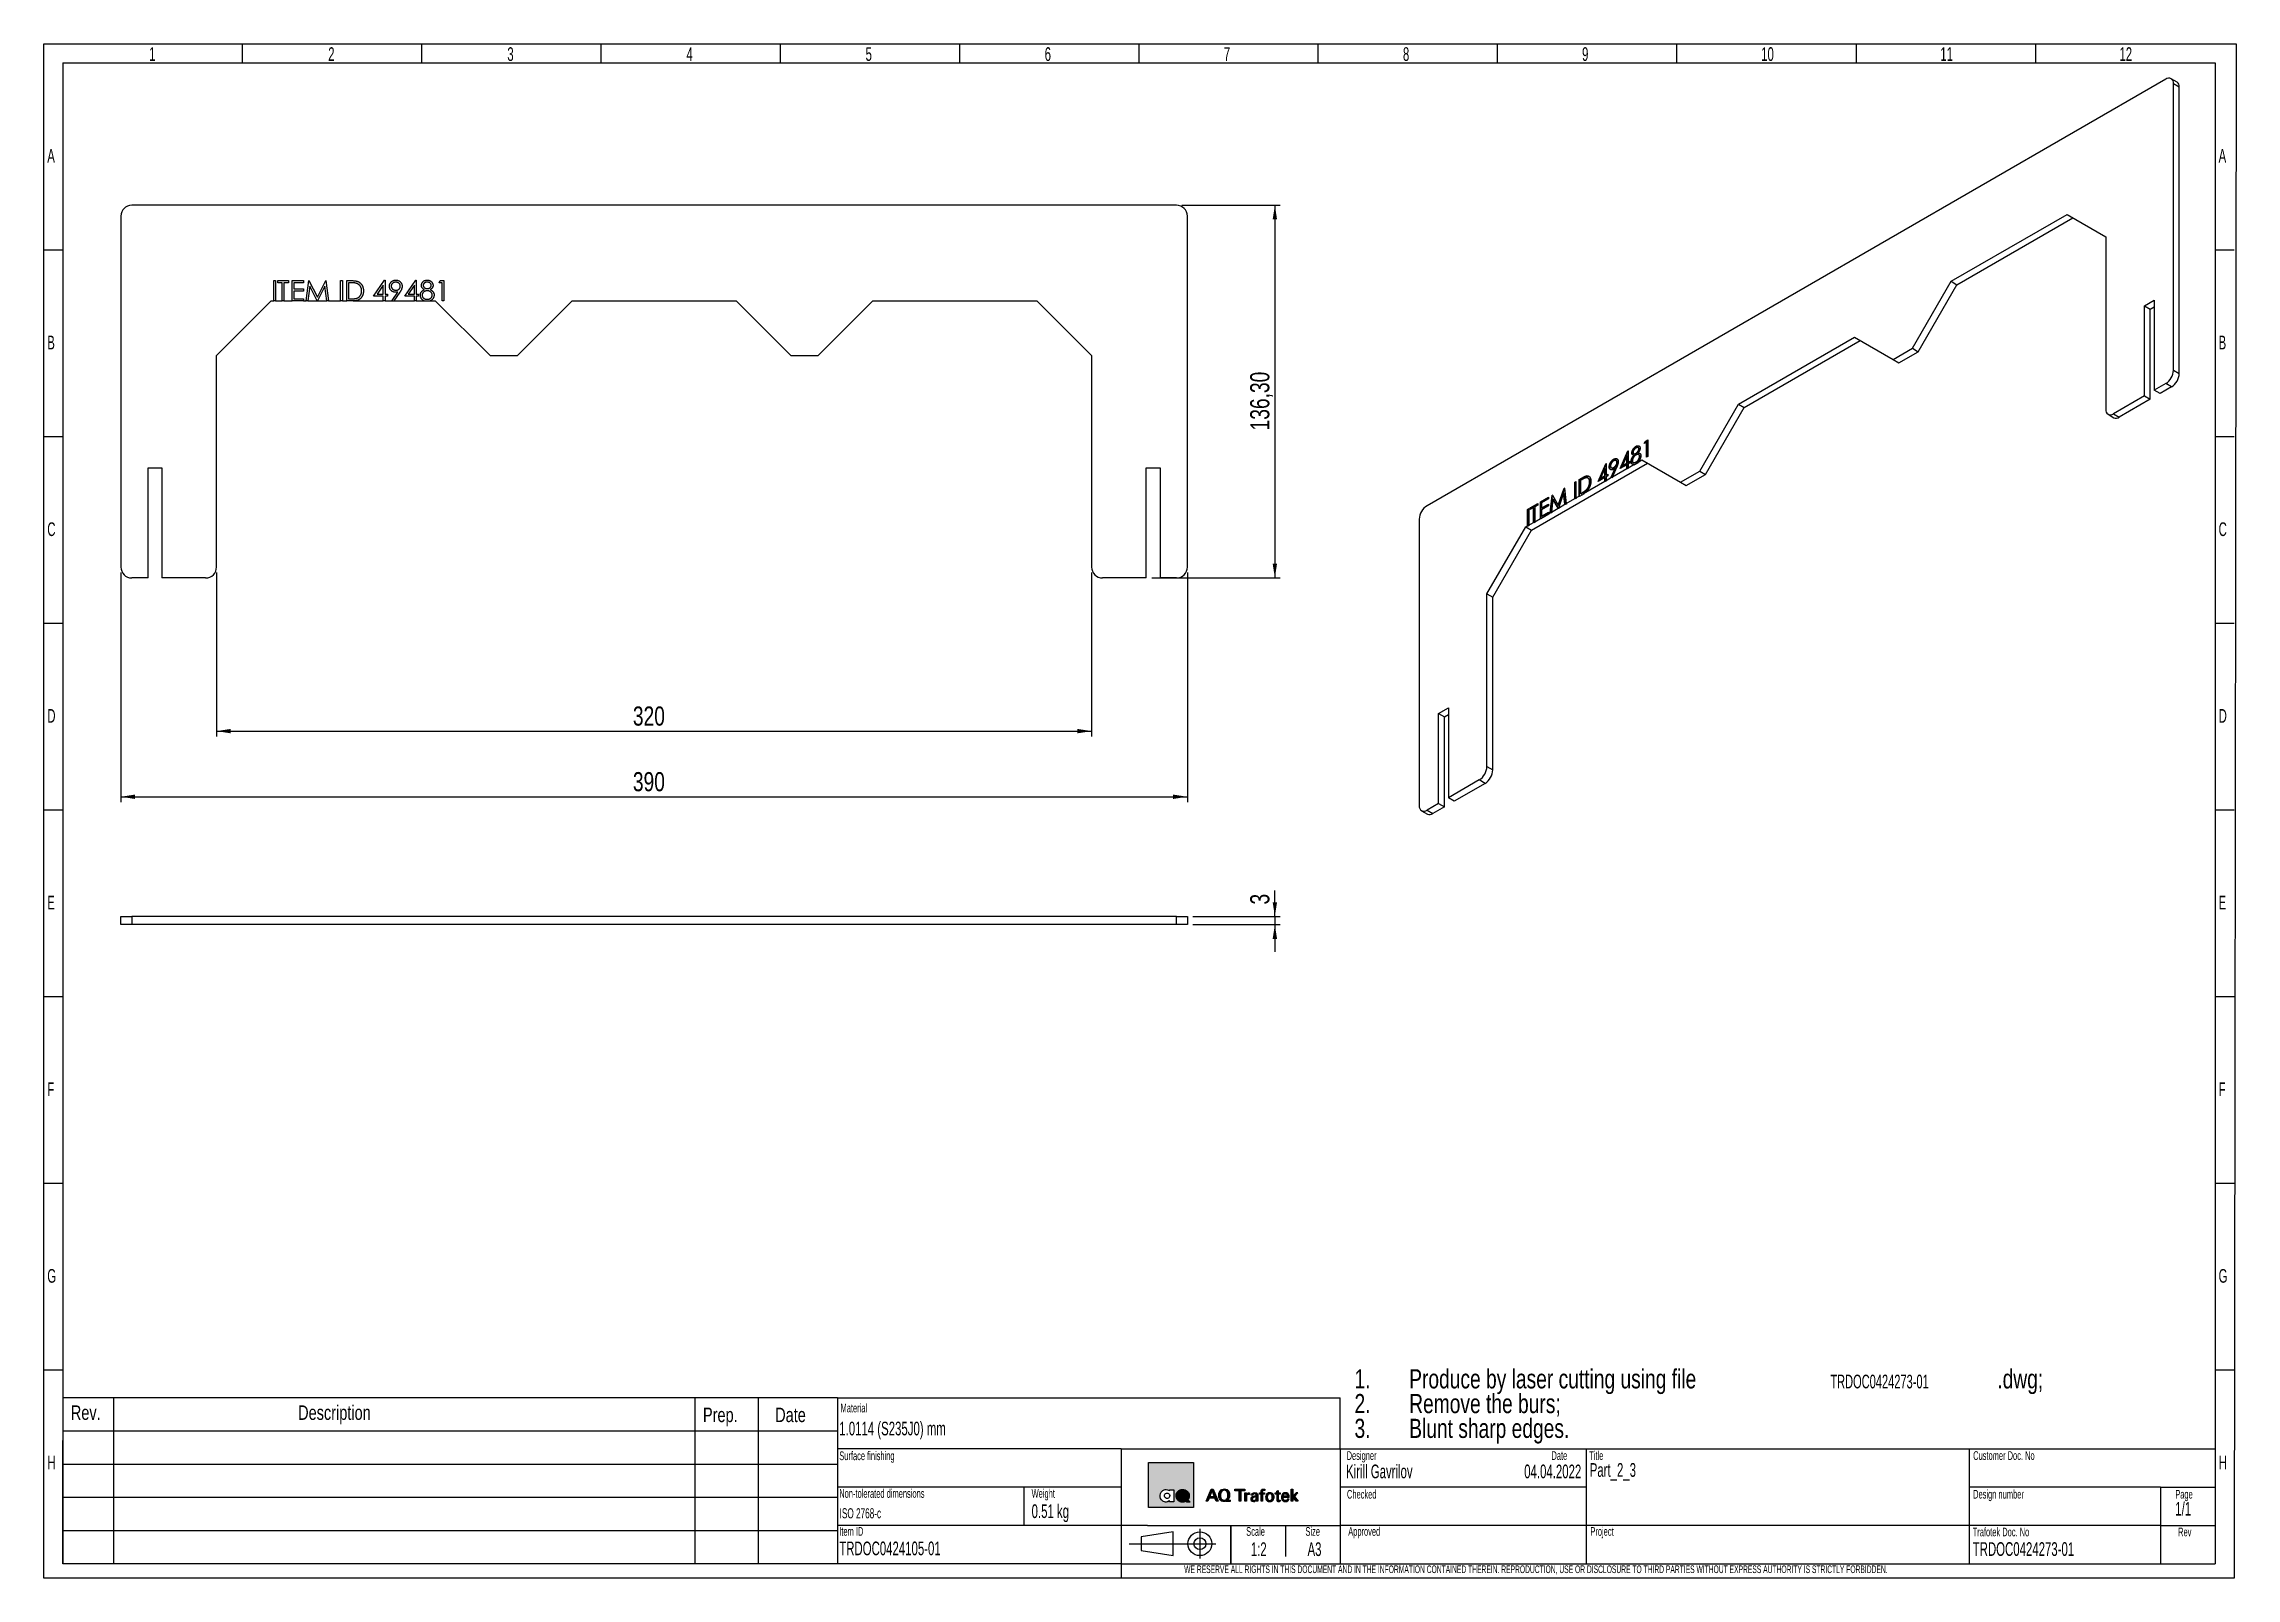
# Model space of a CAD drawing. Header units: millimetres. Extents: x 10 to 411, y 8 to 288.
import ezdxf

# ---------------------------------------------------------------- set-up
doc = ezdxf.new("R2010")
doc.units = ezdxf.units.MM
for name, color, linetype in [('DIMENSIONS', 124, 'Continuous'), ('LOGOBLACK', 7, 'Continuous'), ('LOGORED', 242, 'Continuous'), ('LOGOWHITE', 7, 'Continuous'), ('SLD-0', 179, 'Continuous')]:
    doc.layers.add(name, color=color, linetype=linetype)
doc.styles.add('SLDTEXTSTYLE0', font='TXT', dxfattribs={"width": 0.605})
doc.styles.add('SLDTEXTSTYLE1', font='TXT', dxfattribs={"width": 0.75})
doc.styles.add('SLDTEXTSTYLE2', font='TXT', dxfattribs={"width": 0.623711})
doc.styles.add('SLDTEXTSTYLE3', font='TXT', dxfattribs={"width": 0.523918})
doc.dimstyles.new('SLDDIMSTYLE0', dxfattribs={"dimtxt": 3.5, "dimasz": 2.6, "dimexe": 0, "dimexo": 0.0625, "dimgap": 0.875, "dimtad": 1, "dimlfac": 2, "dimrnd": 1e-09, "dimzin": 12, "dimdsep": 46, "dimtxsty": 'SLDTEXTSTYLE1', "dimsah": 1, "dimcen": 0.09, "dimadec": 0, "dimazin": 3, "dimtfac": 1, "dimtofl": 0, "dimtmove": 0, "dimatfit": 3, "dimfxl": 1, "dimfrac": 2, "dimtolj": 1, "dimtzin": 12, "dimarcsym": 0})
doc.dimstyles.new('SLDDIMSTYLE1', dxfattribs={"dimtxt": 3.5, "dimasz": 2.6, "dimexe": 0, "dimexo": 0.0625, "dimgap": 0.875, "dimtad": 1, "dimlfac": 2, "dimrnd": 1e-09, "dimzin": 12, "dimdsep": 46, "dimtxsty": 'SLDTEXTSTYLE1', "dimsah": 1, "dimcen": 0.09, "dimadec": 0, "dimazin": 3, "dimtfac": 1, "dimtmove": 0, "dimatfit": 0, "dimfxl": 1, "dimfrac": 2, "dimtolj": 1, "dimtzin": 12, "dimarcsym": 0})

msp = doc.modelspace()

# ---------------------------------------------------------------- texts
at = {"layer": 'SLD-0'}
for s, insert, char_height, attachment_point, style in [('1', (28.9764, 287.8771), 2.5, 1, 'SLDTEXTSTYLE2'), ('2', (61.7264, 287.8771), 2.5, 1, 'SLDTEXTSTYLE2'), ('3', (94.4764, 287.8771), 2.5, 1, 'SLDTEXTSTYLE2'), ('4', (127.2264, 287.8771), 2.5, 1, 'SLDTEXTSTYLE2'), ('5', (159.9764, 287.8771), 2.5, 1, 'SLDTEXTSTYLE2'), ('6', (192.7264, 287.8771), 2.5, 1, 'SLDTEXTSTYLE2'), ('7', (225.4764, 287.8771), 2.5, 1, 'SLDTEXTSTYLE2'), ('8', (258.2264, 287.8771), 2.5, 1, 'SLDTEXTSTYLE2'), ('9', (290.9764, 287.8771), 2.5, 1, 'SLDTEXTSTYLE2'), ('10', (323.7264, 287.8771), 2.5, 1, 'SLDTEXTSTYLE2'), ('11', (356.4764, 287.8771), 2.5, 1, 'SLDTEXTSTYLE2'), ('12', (389.2264, 287.8771), 2.5, 1, 'SLDTEXTSTYLE2'), ('A', (10.3622, 269.2765), 2.5, 1, 'SLDTEXTSTYLE2'), ('A', (407.3622, 269.2765), 2.5, 1, 'SLDTEXTSTYLE2'), ('B', (10.3622, 235.1515), 2.5, 1, 'SLDTEXTSTYLE2'), ('B', (407.3622, 235.1515), 2.5, 1, 'SLDTEXTSTYLE2'), ('C', (10.3622, 201.0265), 2.5, 1, 'SLDTEXTSTYLE2'), ('C', (407.3622, 201.0265), 2.5, 1, 'SLDTEXTSTYLE2'), ('D', (10.3622, 166.9015), 2.5, 1, 'SLDTEXTSTYLE2'), ('D', (407.3622, 166.9015), 2.5, 1, 'SLDTEXTSTYLE2'), ('E', (10.3622, 132.7765), 2.5, 1, 'SLDTEXTSTYLE2'), ('E', (407.3622, 132.7765), 2.5, 1, 'SLDTEXTSTYLE2'), ('F', (10.3622, 98.6515), 2.5, 1, 'SLDTEXTSTYLE2'), ('F', (407.3622, 98.6515), 2.5, 1, 'SLDTEXTSTYLE2'), ('G', (10.3622, 64.5265), 2.5, 1, 'SLDTEXTSTYLE2'), ('G', (407.3622, 64.5265), 2.5, 1, 'SLDTEXTSTYLE2'), ('Rev.', (14.671, 39.5992), 2.64583, 1, 'SLDTEXTSTYLE1'), ('Description', (56.2269, 39.5992), 2.645833, 1, 'SLDTEXTSTYLE1'), ('Prep.', (130.2469, 39.1936), 2.64583, 1, 'SLDTEXTSTYLE1'), ('Date', (143.4511, 39.1936), 2.64583, 1, 'SLDTEXTSTYLE1'), ('1.0114 (S235J0) mm', (155.1678, 36.6231), 2.5, 1, 'SLDTEXTSTYLE2'), ('Material', (155.4019, 39.9124), 1.5875, 1, 'SLDTEXTSTYLE2'), ('H', (10.3622, 30.4015), 2.5, 1, 'SLDTEXTSTYLE2'), ('Surface finishing', (155.1678, 31.1836), 1.5875, 1, 'SLDTEXTSTYLE2'), ('Kirill Gavrilov', (247.8324, 28.7812), 2.5, 1, 'SLDTEXTSTYLE2'), ('Designer', (247.9308, 31.225), 1.5875, 1, 'SLDTEXTSTYLE2'), ('04.04.2022', (290.8337, 28.7812), 2.5, 3, 'SLDTEXTSTYLE2'), ('Date', (285.3841, 31.225), 1.5875, 1, 'SLDTEXTSTYLE2'), ('Title', (292.2813, 31.225), 1.5875, 1, 'SLDTEXTSTYLE2'), ('Part_2_3', (292.3797, 29.0483), 2.5, 1, 'SLDTEXTSTYLE2'), ('Customer Doc. No', (362.4788, 31.225), 1.5875, 1, 'SLDTEXTSTYLE2'), ('H', (407.3622, 30.4015), 2.5, 1, 'SLDTEXTSTYLE2'), ('Non-tolerated dimensions', (155.1678, 24.2979), 1.5875, 1, 'SLDTEXTSTYLE2'), ('Weight', (190.336, 24.2979), 1.5875, 1, 'SLDTEXTSTYLE2'), ('Checked', (247.9926, 24.1515), 1.5875, 1, 'SLDTEXTSTYLE2'), ('Design number', (362.4788, 24.1551), 1.5875, 1, 'SLDTEXTSTYLE2'), ('Page', (399.4389, 24.1551), 1.5875, 1, 'SLDTEXTSTYLE2'), ('ISO 2768-c', (155.237, 20.8066), 1.85208, 1, 'SLDTEXTSTYLE0'), ('0.51 kg', (190.336, 21.5111), 2.5, 1, 'SLDTEXTSTYLE2'), ('1/1', (399.4389, 21.9597), 2.5, 1, 'SLDTEXTSTYLE2'), ('Item ID', (155.1678, 17.359), 1.5875, 1, 'SLDTEXTSTYLE2'), ('Scale', (231.2775, 17.3538), 1.5875, 2, 'SLDTEXTSTYLE2'), ('Size', (241.7309, 17.3538), 1.5875, 2, 'SLDTEXTSTYLE2'), ('Approved', (248.2257, 17.3538), 1.5875, 1, 'SLDTEXTSTYLE2'), ('Project', (292.497, 17.3538), 1.5875, 1, 'SLDTEXTSTYLE2'), ('Trafotek Doc. No', (362.4073, 17.2582), 1.5875, 1, 'SLDTEXTSTYLE2'), ('Rev', (399.9631, 17.2582), 1.5875, 1, 'SLDTEXTSTYLE2'), ('TRDOC0424105-01', (155.1678, 14.7053), 2.5, 1, 'SLDTEXTSTYLE2'), ('1:2', (231.8627, 14.5689), 2.5, 2, 'SLDTEXTSTYLE2'), ('A3', (242.0617, 14.5689), 2.5, 2, 'SLDTEXTSTYLE2'), ('TRDOC0424273-01', (362.4073, 14.593), 2.5, 1, 'SLDTEXTSTYLE2'), ('WE RESERVE ALL RIGHTS IN THIS DOCUMENT AND IN THE INFORMATION CONTAINED THEREIN. REPRODUCTION, USE OR DISCLOSURE TO THIRD PARTIES WITHOUT EXPRESS AUTHORITY IS STRICTLY FORBIDDEN.', (218.23, 10.3488), 1.4, 1, 'SLDTEXTSTYLE3')]:
    msp.add_mtext(s, dxfattribs=dict(at, insert=insert, char_height=char_height, attachment_point=attachment_point, style=style))

# ---------------------------------------------------------------- blocks, each defined once
blk = doc.blocks.new('AQ_Trafotek_Block')
at = {"layer": 'LOGOBLACK'}
h = blk.add_hatch(color=256, dxfattribs=at)
h.paths.add_polyline_path([(735, -337), (684, -460), (702, -460), (716, -428), (772, -428), (785, -460), (805, -460), (754, -337)], flags=0)
h.paths.add_polyline_path([(767, -414), (721, -414), (744, -355)], flags=0)
h = blk.add_hatch(color=256, dxfattribs=at)
edge = h.paths.add_edge_path(flags=0)
edge.add_spline(control_points=[(902, -448), (925, -428), (924, -386), (913, -350), (885, -330), (843, -337), (824, -353), (811, -381), (811, -412), (819, -437), (836, -456), (859, -464), (875, -463), (886, -460)], knot_values=[0, 0, 0, 0, 0.162892, 0.228963, 0.366562, 0.432634, 0.478693, 0.554572, 0.661574, 0.700725, 0.750248, 0.805808, 1, 1, 1, 1], weights=[1, 1, 1, 1, 1, 1, 1, 1, 1, 1, 1, 1, 1, 1], degree=3, periodic=0)
edge.add_line((886, -460), (930, -460))
edge.add_line((930, -460), (930, -448))
edge.add_line((930, -448), (902, -448))
edge = h.paths.add_edge_path(flags=0)
edge.add_spline(control_points=[(830, -399), (831, -384), (835, -357), (875, -343), (903, -365), (907, -405), (896, -446), (857, -453), (833, -431), (830, -411), (830, -399)], knot_values=[0, 0, 0, 0, 0.157283, 0.255803, 0.385488, 0.51687, 0.669308, 0.768318, 0.880169, 1, 1, 1, 1], weights=[1, 1, 1, 1, 1, 1, 1, 1, 1, 1, 1], degree=3, periodic=0)
for points in [[(977, -337), (977, -352), (1019, -352), (1019, -460), (1035, -460), (1035, -352), (1077, -352), (1077, -337)], [(1617, -375), (1597, -375), (1565, -409), (1565, -336), (1549, -336), (1549, -460), (1565, -460), (1565, -414), (1599, -460), (1620, -460), (1582, -411)]]:
    blk.add_hatch(color=256, dxfattribs=at).paths.add_polyline_path(points, flags=0)
h = blk.add_hatch(color=256, dxfattribs=at)
edge = h.paths.add_edge_path(flags=0)
edge.add_spline(control_points=[(1093, -411), (1095, -398), (1104, -386), (1123, -390), (1124, -390)], knot_values=[0, 0, 0, 0, 0.813923, 1, 1, 1, 1], weights=[1, 1, 1, 1, 1], degree=3, periodic=0)
edge.add_line((1124, -390), (1124, -375))
edge.add_spline(control_points=[(1124, -375), (1122, -374), (1101, -372), (1094, -389), (1093, -389)], knot_values=[0, 0, 0, 0, 0.625611, 1, 1, 1, 1], weights=[1, 1, 1, 1, 1], degree=3, periodic=0)
edge.add_line((1093, -389), (1093, -375))
edge.add_line((1093, -375), (1077, -375))
edge.add_line((1077, -375), (1077, -460))
edge.add_line((1077, -460), (1093, -460))
edge.add_line((1093, -460), (1093, -411))
h = blk.add_hatch(color=256, dxfattribs=at)
edge = h.paths.add_edge_path(flags=0)
edge.add_spline(control_points=[(1158, -397), (1160, -392), (1160, -382), (1195, -384), (1194, -406), (1194, -407)], knot_values=[0, 0, 0, 0, 0.487725, 0.720185, 1, 1, 1, 1], weights=[1, 1, 1, 1, 1, 1], degree=3, periodic=0)
edge.add_spline(control_points=[(1194, -407), (1165, -407), (1137, -410), (1137, -456), (1168, -466), (1185, -460), (1194, -448)], knot_values=[0, 0, 0, 0, 0.449684, 0.619999, 0.797809, 1, 1, 1, 1], weights=[1, 1, 1, 1, 1, 1, 1], degree=3, periodic=0)
edge.add_line((1194, -448), (1194, -460))
edge.add_line((1194, -460), (1209, -460))
edge.add_line((1209, -460), (1209, -392))
edge.add_spline(control_points=[(1209, -392), (1207, -380), (1190, -372), (1161, -371), (1143, -383), (1142, -397)], knot_values=[0, 0, 0, 0, 0.347593, 0.579527, 1, 1, 1, 1], weights=[1, 1, 1, 1, 1, 1], degree=3, periodic=0)
edge.add_line((1142, -397), (1158, -397))
edge = h.paths.add_edge_path(flags=0)
edge.add_spline(control_points=[(1193, -429), (1193, -436), (1187, -447), (1175, -452), (1159, -450), (1152, -438), (1155, -425), (1169, -418), (1186, -418), (1193, -418)], knot_values=[0, 0, 0, 0, 0.162836, 0.30852, 0.429135, 0.541088, 0.645395, 0.79804, 1, 1, 1, 1], weights=[1, 1, 1, 1, 1, 1, 1, 1, 1, 1], degree=3, periodic=0)
edge.add_line((1193, -418), (1193, -429))
h = blk.add_hatch(color=256, dxfattribs=at)
edge = h.paths.add_edge_path(flags=0)
edge.add_line((1258, -375), (1258, -357))
edge.add_spline(control_points=[(1258, -357), (1258, -355), (1260, -351), (1264, -349), (1266, -349)], knot_values=[0, 0, 0, 0, 0.493872, 1, 1, 1, 1], weights=[1, 1, 1, 1, 1], degree=3, periodic=0)
edge.add_line((1266, -349), (1280, -349))
edge.add_line((1280, -349), (1280, -337))
edge.add_spline(control_points=[(1280, -337), (1271, -334), (1247, -334), (1243, -351), (1243, -357)], knot_values=[0, 0, 0, 0, 0.724944, 1, 1, 1, 1], weights=[1, 1, 1, 1, 1], degree=3, periodic=0)
edge.add_line((1243, -357), (1243, -375))
edge.add_line((1243, -375), (1225, -375))
edge.add_line((1225, -375), (1225, -386))
edge.add_line((1225, -386), (1243, -386))
edge.add_line((1243, -386), (1243, -460))
edge.add_line((1243, -460), (1258, -460))
edge.add_line((1258, -460), (1258, -386))
edge.add_line((1258, -386), (1278, -386))
edge.add_line((1278, -386), (1278, -375))
edge.add_line((1278, -375), (1258, -375))
h = blk.add_hatch(color=256, dxfattribs=at)
edge = h.paths.add_edge_path(flags=0)
edge.add_spline(control_points=[(1288, -418), (1288, -431), (1297, -456), (1329, -466), (1364, -456), (1378, -423), (1369, -382), (1336, -369), (1298, -378), (1288, -402), (1288, -418)], knot_values=[0, 0, 0, 0, 0.130361, 0.249388, 0.355922, 0.49512, 0.618471, 0.746102, 0.840269, 1, 1, 1, 1], weights=[1, 1, 1, 1, 1, 1, 1, 1, 1, 1, 1], degree=3, periodic=0)
edge = h.paths.add_edge_path(flags=0)
edge.add_spline(control_points=[(1305, -418), (1305, -408), (1308, -391), (1333, -381), (1356, -393), (1357, -419), (1353, -445), (1328, -455), (1308, -442), (1305, -426), (1305, -418)], knot_values=[0, 0, 0, 0, 0.147742, 0.256769, 0.373643, 0.506367, 0.655125, 0.753769, 0.87571, 1, 1, 1, 1], weights=[1, 1, 1, 1, 1, 1, 1, 1, 1, 1, 1], degree=3, periodic=0)
h = blk.add_hatch(color=256, dxfattribs=at)
edge = h.paths.add_edge_path(flags=0)
edge.add_line((1401, -386), (1401, -445))
edge.add_spline(control_points=[(1401, -445), (1401, -450), (1405, -464), (1427, -461), (1436, -460)], knot_values=[0, 0, 0, 0, 0.293253, 1, 1, 1, 1], weights=[1, 1, 1, 1, 1], degree=3, periodic=0)
edge.add_line((1436, -460), (1436, -448))
edge.add_spline(control_points=[(1436, -448), (1431, -449), (1420, -450), (1417, -443), (1417, -440)], knot_values=[0, 0, 0, 0, 0.687979, 1, 1, 1, 1], weights=[1, 1, 1, 1, 1], degree=3, periodic=0)
edge.add_line((1417, -440), (1417, -386))
edge.add_line((1417, -386), (1435, -386))
edge.add_line((1435, -386), (1435, -375))
edge.add_line((1435, -375), (1417, -375))
edge.add_line((1417, -375), (1417, -351))
edge.add_line((1417, -351), (1401, -357))
edge.add_line((1401, -357), (1401, -375))
edge.add_line((1401, -375), (1385, -375))
edge.add_line((1385, -375), (1385, -386))
edge.add_line((1385, -386), (1401, -386))
h = blk.add_hatch(color=256, dxfattribs=at)
edge = h.paths.add_edge_path(flags=0)
edge.add_line((1464, -420), (1527, -420))
edge.add_spline(control_points=[(1527, -420), (1527, -399), (1521, -379), (1488, -369), (1455, -380), (1447, -418), (1454, -455), (1496, -469), (1525, -454), (1526, -434)], knot_values=[0, 0, 0, 0, 0.169898, 0.269728, 0.391341, 0.544509, 0.675963, 0.800633, 1, 1, 1, 1], weights=[1, 1, 1, 1, 1, 1, 1, 1, 1, 1], degree=3, periodic=0)
edge.add_line((1526, -434), (1510, -434))
edge.add_spline(control_points=[(1510, -434), (1510, -447), (1478, -459), (1464, -438), (1464, -420)], knot_values=[0, 0, 0, 0, 0.399735, 1, 1, 1, 1], weights=[1, 1, 1, 1, 1], degree=3, periodic=0)
edge = h.paths.add_edge_path(flags=0)
edge.add_line((1510, -409), (1465, -409))
edge.add_spline(control_points=[(1465, -409), (1465, -390), (1496, -375), (1510, -394), (1510, -409)], knot_values=[0, 0, 0, 0, 0.515872, 1, 1, 1, 1], weights=[1, 1, 1, 1, 1], degree=3, periodic=0)
at = {"layer": 'LOGORED'}
h = blk.add_hatch(color=256, dxfattribs=at)
h.paths.add_polyline_path([(100, -66), (100, -522), (557, -522), (557, -66)], flags=0)
edge = h.paths.add_edge_path(flags=0)
edge.add_line((489, -467), (481, -460))
edge.add_spline(control_points=[(481, -460), (481, -460), (450, -477), (385, -452), (374, -401), (390, -360), (426, -336), (491, -342), (527, -410), (500, -442), (499, -443)], knot_values=[0, 0, 0, 0, 0.13222, 0.219258, 0.380346, 0.473973, 0.591834, 0.699915, 0.828497, 1, 1, 1, 1], weights=[1, 1, 1, 1, 1, 1, 1, 1, 1, 1, 1], degree=3, periodic=0)
edge.add_line((499, -443), (522, -467))
edge.add_line((522, -467), (489, -467))
edge = h.paths.add_edge_path(flags=0)
edge.add_line((313, -466), (313, -452))
edge.add_spline(control_points=[(313, -452), (312, -452), (300, -468), (254, -468), (221, -442), (210, -396), (238, -348), (288, -332), (312, -353), (313, -354)], knot_values=[0, 0, 0, 0, 0.09906, 0.195454, 0.327314, 0.552214, 0.641111, 0.793423, 1, 1, 1, 1], weights=[1, 1, 1, 1, 1, 1, 1, 1, 1, 1], degree=3, periodic=0)
edge.add_line((313, -354), (313, -344))
edge.add_line((313, -344), (356, -344))
edge.add_line((356, -344), (356, -466))
edge.add_line((356, -466), (313, -466))
h = blk.add_hatch(color=256, dxfattribs=at)
edge = h.paths.add_edge_path(flags=0)
edge.add_spline(control_points=[(475, -418), (475, -418), (483, -407), (474, -385), (462, -375), (445, -373), (432, -379), (422, -388), (418, -411), (437, -435), (456, -431), (457, -431)], knot_values=[0, 0, 0, 0, 0.117515, 0.198973, 0.296883, 0.449973, 0.507573, 0.571323, 0.70267, 0.849661, 1, 1, 1, 1], weights=[1, 1, 1, 1, 1, 1, 1, 1, 1, 1, 1, 1], degree=3, periodic=0)
edge.add_line((457, -431), (443, -415))
edge.add_line((443, -415), (466, -411))
edge.add_line((466, -411), (475, -418))
at = {"layer": 'LOGOWHITE'}
h = blk.add_hatch(color=256, dxfattribs=at)
edge = h.paths.add_edge_path(flags=0)
edge.add_spline(control_points=[(499, -443), (500, -442), (527, -410), (491, -342), (426, -336), (390, -360), (374, -401), (385, -452), (450, -477), (481, -460), (481, -460)], knot_values=[0, 0, 0, 0, 0.171503, 0.300085, 0.408166, 0.526027, 0.619654, 0.780742, 0.86778, 1, 1, 1, 1], weights=[1, 1, 1, 1, 1, 1, 1, 1, 1, 1, 1], degree=3, periodic=0)
edge.add_line((481, -460), (489, -467))
edge.add_line((489, -467), (522, -467))
edge.add_line((522, -467), (499, -443))
edge = h.paths.add_edge_path(flags=0)
edge.add_line((443, -415), (457, -431))
edge.add_spline(control_points=[(457, -431), (456, -431), (437, -435), (418, -411), (422, -388), (432, -379), (445, -373), (462, -375), (474, -385), (483, -407), (475, -418), (475, -418)], knot_values=[0, 0, 0, 0, 0.150339, 0.29733, 0.428677, 0.492427, 0.550027, 0.703117, 0.801027, 0.882485, 1, 1, 1, 1], weights=[1, 1, 1, 1, 1, 1, 1, 1, 1, 1, 1, 1], degree=3, periodic=0)
edge.add_line((475, -418), (466, -411))
edge.add_line((466, -411), (443, -415))
at = {"color": 7, "linetype": 'Continuous', "lineweight": 18}
for p, q in [((499, -443), (522, -467)), ((481, -460), (489, -467)), ((489, -467), (522, -467))]:
    blk.add_line(p, q, dxfattribs=at)
at = {"layer": 'LOGOBLACK'}
for p, q in [((684, -460), (735, -337)), ((716, -428), (702, -460)), ((772, -428), (716, -428)), ((721, -414), (744, -355)), ((767, -414), (721, -414)), ((735, -337), (754, -337)), ((744, -355), (767, -414)), ((754, -337), (805, -460)), ((785, -460), (772, -428)), ((977, -337), (1077, -337)), ((977, -352), (977, -337)), ((1019, -352), (977, -352)), ((1019, -460), (1019, -352)), ((1077, -352), (1035, -352)), ((1035, -352), (1035, -460)), ((1077, -337), (1077, -352)), ((1077, -460), (1077, -375)), ((1077, -375), (1093, -375)), ((1093, -375), (1093, -389)), ((1093, -411), (1093, -460)), ((1124, -375), (1124, -390)), ((1158, -397), (1142, -397)), ((1193, -418), (1193, -429)), ((1209, -392), (1209, -460)), ((1225, -386), (1225, -375)), ((1225, -375), (1243, -375)), ((1243, -386), (1225, -386)), ((1243, -375), (1243, -357)), ((1243, -460), (1243, -386)), ((1258, -375), (1258, -357)), ((1258, -375), (1278, -375)), ((1278, -386), (1258, -386)), ((1258, -386), (1258, -460)), ((1280, -349), (1266, -349)), ((1278, -375), (1278, -386)), ((1280, -337), (1280, -349)), ((1385, -386), (1385, -375)), ((1385, -375), (1401, -375)), ((1401, -386), (1385, -386)), ((1401, -357), (1417, -351)), ((1401, -375), (1401, -357)), ((1401, -386), (1401, -445)), ((1417, -351), (1417, -375)), ((1417, -375), (1435, -375)), ((1435, -386), (1417, -386)), ((1417, -386), (1417, -440)), ((1435, -375), (1435, -386)), ((1527, -420), (1464, -420)), ((1510, -409), (1465, -409)), ((1510, -434), (1526, -434)), ((1549, -336), (1565, -336)), ((1549, -460), (1549, -336)), ((1565, -336), (1565, -409)), ((1597, -375), (1565, -409)), ((1599, -460), (1565, -414)), ((1565, -414), (1565, -460)), ((1617, -375), (1582, -411)), ((1582, -411), (1620, -460)), ((1617, -375), (1597, -375)), ((702, -460), (684, -460)), ((805, -460), (785, -460)), ((886, -460), (930, -460)), ((902, -448), (930, -448)), ((930, -460), (930, -448)), ((1035, -460), (1019, -460)), ((1093, -460), (1077, -460)), ((1194, -460), (1194, -448)), ((1209, -460), (1194, -460)), ((1258, -460), (1243, -460)), ((1436, -448), (1436, -460)), ((1565, -460), (1549, -460)), ((1620, -460), (1599, -460))]:
    blk.add_line(p, q, dxfattribs=at)
for points, knots in [([(886, -460), (875, -463), (859, -464), (836, -456), (819, -437), (811, -412), (811, -381), (824, -353), (843, -337), (885, -330), (913, -350), (924, -386), (925, -428), (902, -448)], [0, 0, 0, 0, 0.194192, 0.249752, 0.299275, 0.338426, 0.445428, 0.521307, 0.567366, 0.633438, 0.771037, 0.837108, 1, 1, 1, 1]), ([(830, -399), (831, -384), (835, -357), (875, -343), (903, -365), (907, -405), (896, -446), (857, -453), (833, -431), (830, -411), (830, -399)], [0, 0, 0, 0, 0.157283, 0.255803, 0.385488, 0.51687, 0.669308, 0.768318, 0.880169, 1, 1, 1, 1]), ([(1093, -389), (1094, -389), (1101, -372), (1122, -374), (1124, -375)], [0, 0, 0, 0, 0.374389, 1, 1, 1, 1]), ([(1124, -390), (1123, -390), (1104, -386), (1095, -398), (1093, -411)], [0, 0, 0, 0, 0.186077, 1, 1, 1, 1]), ([(1194, -407), (1165, -407), (1137, -410), (1137, -456), (1168, -466), (1185, -460), (1194, -448)], [0, 0, 0, 0, 0.449684, 0.619999, 0.797809, 1, 1, 1, 1]), ([(1142, -397), (1143, -383), (1161, -371), (1190, -372), (1207, -380), (1209, -392)], [0, 0, 0, 0, 0.420473, 0.652407, 1, 1, 1, 1]), ([(1193, -418), (1186, -418), (1169, -418), (1155, -425), (1152, -438), (1159, -450), (1175, -452), (1187, -447), (1193, -436), (1193, -429)], [0, 0, 0, 0, 0.20196, 0.354605, 0.458912, 0.570865, 0.69148, 0.837164, 1, 1, 1, 1]), ([(1194, -407), (1194, -406), (1195, -384), (1160, -382), (1160, -392), (1158, -397)], [0, 0, 0, 0, 0.279815, 0.512275, 1, 1, 1, 1]), ([(1243, -357), (1243, -351), (1247, -334), (1271, -334), (1280, -337)], [0, 0, 0, 0, 0.275056, 1, 1, 1, 1]), ([(1258, -357), (1258, -355), (1260, -351), (1264, -349), (1266, -349)], [0, 0, 0, 0, 0.493872, 1, 1, 1, 1]), ([(1288, -418), (1288, -402), (1298, -378), (1336, -369), (1369, -382), (1378, -423), (1364, -456), (1329, -466), (1297, -456), (1288, -431), (1288, -418)], [0, 0, 0, 0, 0.159731, 0.253898, 0.381529, 0.50488, 0.644078, 0.750612, 0.869639, 1, 1, 1, 1]), ([(1305, -418), (1305, -408), (1308, -391), (1333, -381), (1356, -393), (1357, -419), (1353, -445), (1328, -455), (1308, -442), (1305, -426), (1305, -418)], [0, 0, 0, 0, 0.147742, 0.256769, 0.373643, 0.506367, 0.655125, 0.753769, 0.87571, 1, 1, 1, 1]), ([(1401, -445), (1401, -450), (1405, -464), (1427, -461), (1436, -460)], [0, 0, 0, 0, 0.293253, 1, 1, 1, 1]), ([(1417, -440), (1417, -443), (1420, -450), (1431, -449), (1436, -448)], [0, 0, 0, 0, 0.312021, 1, 1, 1, 1]), ([(1527, -420), (1527, -399), (1521, -379), (1488, -369), (1455, -380), (1447, -418), (1454, -455), (1496, -469), (1525, -454), (1526, -434)], [0, 0, 0, 0, 0.169898, 0.269728, 0.391341, 0.544509, 0.675963, 0.800633, 1, 1, 1, 1]), ([(1510, -434), (1510, -447), (1478, -459), (1464, -438), (1464, -420)], [0, 0, 0, 0, 0.399735, 1, 1, 1, 1]), ([(1465, -409), (1465, -390), (1496, -375), (1510, -394), (1510, -409)], [0, 0, 0, 0, 0.515872, 1, 1, 1, 1])]:
    blk.add_open_spline(points, degree=3, knots=knots, dxfattribs=at)
at = {"layer": 'LOGORED'}
for p, q in [((100, -66), (557, -66)), ((100, -522), (100, -66)), ((557, -66), (557, -522)), ((466, -411), (443, -415)), ((443, -415), (457, -431)), ((475, -418), (466, -411)), ((557, -522), (100, -522))]:
    blk.add_line(p, q, dxfattribs=at)
at = {"layer": 'LOGORED', "linetype": 'Continuous'}
blk.add_ellipse((287, -404), major_axis=(3.9, -27.3), ratio=0.991275, dxfattribs=at)
at = {"layer": 'LOGORED'}
blk.add_open_spline([(457, -431), (456, -431), (437, -435), (418, -411), (422, -388), (432, -379), (445, -373), (462, -375), (474, -385), (483, -407), (475, -418), (475, -418)], degree=3, knots=[0, 0, 0, 0, 0.150339, 0.29733, 0.428677, 0.492427, 0.550027, 0.703117, 0.801027, 0.882485, 1, 1, 1, 1], dxfattribs=at)
at = {"layer": 'LOGOWHITE'}
for p, q in [((313, -354), (313, -344)), ((313, -344), (356, -344)), ((356, -344), (356, -466)), ((313, -466), (313, -452)), ((356, -466), (313, -466))]:
    blk.add_line(p, q, dxfattribs=at)
for points, knots in [([(313, -452), (312, -452), (300, -468), (254, -468), (221, -442), (210, -396), (238, -348), (288, -332), (312, -353), (313, -354)], [0, 0, 0, 0, 0.09906, 0.195454, 0.327314, 0.552214, 0.641111, 0.793423, 1, 1, 1, 1]), ([(481, -460), (481, -460), (450, -477), (385, -452), (374, -401), (390, -360), (426, -336), (491, -342), (527, -410), (500, -442), (499, -443)], [0, 0, 0, 0, 0.13222, 0.219258, 0.380346, 0.473973, 0.591834, 0.699915, 0.828497, 1, 1, 1, 1])]:
    blk.add_open_spline(points, degree=3, knots=knots, dxfattribs=at)
blk = doc.blocks.new('Block1')
at = {"layer": 'SLD-0'}
for p, q in [((226.18, 17.65), (220.35, 16.72)), ((220.35, 16.72), (220.35, 14.22)), ((226.18, 13.29), (226.18, 17.65)), ((231.06, 18.21), (231.06, 12.79)), ((218.15, 15.47), (233.99, 15.47)), ((220.35, 14.22), (226.18, 13.29))]:
    blk.add_line(p, q, dxfattribs=at)
for radius in [2.18, 1.09]:
    blk.add_circle((231.06, 15.47), radius, dxfattribs=at)
blk = doc.blocks.new('SW_NOTE_0')
at = {"layer": 'DIMENSIONS', "color": 0, "attachment_point": 1}
for s, insert, char_height, style in [('1.', (-10, 4.51), 3.5, 'SLDTEXTSTYLE1'), ('Produce by laser cutting using file', (0, 4.51), 3.5, 'SLDTEXTSTYLE1'), ('.dwg;', (107.53, 4.51), 3.5, 'SLDTEXTSTYLE1'), ('2.', (-10, -0.01), 3.5, 'SLDTEXTSTYLE1'), ('Remove the burs;', (0, -0.01), 3.5, 'SLDTEXTSTYLE1'), ('TRDOC0424273-01', (77, 3.52), 2.5, 'SLDTEXTSTYLE0'), ('3.', (-10, -4.54), 3.5, 'SLDTEXTSTYLE1'), ('Blunt sharp edges.', (0, -4.54), 3.5, 'SLDTEXTSTYLE1')]:
    blk.add_mtext(s, dxfattribs=dict(at, insert=insert, char_height=char_height, style=style))
blk = doc.blocks.new('_D')
at = {"layer": 'DIMENSIONS'}
for p, q in [((23.81, 191.86), (23.81, 149.86)), ((218.81, 191.86), (218.81, 149.86)), ((23.81, 150.86), (218.81, 150.86))]:
    blk.add_line(p, q, dxfattribs=at)
for points in [[(23.81, 150.86), (26.41, 150.46), (26.41, 151.26)], [(218.81, 150.86), (216.21, 151.26), (216.21, 150.46)]]:
    blk.add_solid(points, dxfattribs=at)
at = {"layer": 'DIMENSIONS', "insert": (117.43, 155.37), "char_height": 3.5, "attachment_point": 1, "style": 'SLDTEXTSTYLE1'}
blk.add_mtext('390', dxfattribs=at)
blk = doc.blocks.new('_D_1')
at = {"layer": 'DIMENSIONS'}
for p, q in [((217.81, 259.01), (235.81, 259.01)), ((234.81, 259.01), (234.81, 190.86)), ((212.29, 190.86), (235.81, 190.86))]:
    blk.add_line(p, q, dxfattribs=at)
for points in [[(234.81, 259.01), (234.41, 256.41), (235.21, 256.41)], [(234.81, 190.86), (235.21, 193.46), (234.41, 193.46)]]:
    blk.add_solid(points, dxfattribs=at)
at = {"layer": 'DIMENSIONS', "insert": (230.3, 217.83), "char_height": 3.5, "attachment_point": 1, "rotation": 90, "style": 'SLDTEXTSTYLE1'}
blk.add_mtext('136,30', dxfattribs=at)
blk = doc.blocks.new('_D_2')
at = {"layer": 'DIMENSIONS'}
for p, q in [((41.31, 191.86), (41.31, 161.86)), ((201.31, 191.86), (201.31, 161.86)), ((41.31, 162.86), (201.31, 162.86))]:
    blk.add_line(p, q, dxfattribs=at)
for points in [[(41.31, 162.86), (43.91, 162.46), (43.91, 163.26)], [(201.31, 162.86), (198.71, 163.26), (198.71, 162.46)]]:
    blk.add_solid(points, dxfattribs=at)
at = {"layer": 'DIMENSIONS', "insert": (117.43, 167.37), "char_height": 3.5, "attachment_point": 1, "style": 'SLDTEXTSTYLE1'}
blk.add_mtext('320', dxfattribs=at)
blk = doc.blocks.new('_D_3')
at = {"layer": 'DIMENSIONS'}
for p, q in [((234.81, 128.99), (234.81, 133.75)), ((219.81, 128.99), (235.81, 128.99)), ((234.81, 128.99), (234.81, 127.49)), ((219.81, 127.49), (235.81, 127.49)), ((234.81, 127.49), (234.81, 122.49))]:
    blk.add_line(p, q, dxfattribs=at)
for points in [[(234.81, 128.99), (235.21, 131.59), (234.41, 131.59)], [(234.81, 127.49), (234.41, 124.89), (235.21, 124.89)]]:
    blk.add_solid(points, dxfattribs=at)
at = {"layer": 'DIMENSIONS', "insert": (230.3, 131.16), "char_height": 3.5, "attachment_point": 1, "rotation": 90, "style": 'SLDTEXTSTYLE1'}
blk.add_mtext('3', dxfattribs=at)

# ---------------------------------------------------------------- dimensions: what is measured, and where the dimension line sits
at = {"layer": 'DIMENSIONS'}
for base, p1, p2, dimstyle, picture, middle in [((234.8118, 190.8625), (216.8118, 259.0125), (211.2868, 190.8625), 'SLDDIMSTYLE0', '_D_1', (234.8118, 224.9375)), ((234.8118, 127.4883), (218.8118, 128.9883), (218.8118, 127.4883), 'SLDDIMSTYLE1', '_D_3', (234.8118, 132.4577))]:
    dim = msp.add_linear_dim(base=base, p1=p1, p2=p2, angle=90, dimstyle=dimstyle, dxfattribs=at)
    dim.commit()
    dim.dimension.update_dxf_attribs({"geometry": picture, "text_midpoint": middle, "dimtype": 160})
for base, p1, p2, picture, middle in [((218.8118, 150.8625), (23.8118, 192.8625), (218.8118, 192.8625), '_D', (121.3118, 150.8625)), ((201.3118, 162.8625), (41.3118, 192.8625), (201.3118, 192.8625), '_D_2', (121.3118, 162.8625))]:
    dim = msp.add_linear_dim(base=base, p1=p1, p2=p2, dimstyle='SLDDIMSTYLE0', dxfattribs=at)
    dim.commit()
    dim.dimension.update_dxf_attribs({"geometry": picture, "text_midpoint": middle, "dimtype": 160})

# ---------------------------------------------------------------- linework, layer by layer
at = {"color": 7, "linetype": 'Continuous', "lineweight": 25}
for p, q in [((397.6937, 282.0308), (262.6363, 204.0639)), ((399.7543, 281.5175), (398.6936, 282.1298)), ((399.1079, 228.8331), (399.1079, 281.2142)), ((400.1686, 280.6019), (399.1079, 281.2142)), ((400.1686, 228.2208), (400.1686, 280.6019)), ((23.8118, 257.0125), (23.8118, 192.8625)), ((216.8118, 259.0125), (25.8118, 259.0125)), ((218.8118, 192.8625), (218.8118, 257.0125)), ((358.4493, 245.086), (379.6625, 257.3322)), ((359.5099, 244.4737), (380.723, 256.7198)), ((379.6625, 257.3322), (386.7336, 253.2488)), ((386.7336, 253.2488), (386.7336, 221.6895)), ((51.7867, 245.2167), (52.1191, 245.2167)), ((51.7867, 241.5125), (51.7867, 245.2167)), ((52.1191, 245.2167), (52.1191, 241.5125)), ((52.499, 245.2167), (54.4461, 245.2167)), ((52.499, 244.8368), (52.499, 245.2167)), ((53.3063, 244.8368), (52.499, 244.8368)), ((53.3063, 241.5125), (53.3063, 244.8368)), ((53.6388, 244.8368), (53.6388, 241.5125)), ((54.4461, 244.8368), (53.6388, 244.8368)), ((54.4461, 245.2167), (54.4461, 244.8368)), ((55.1109, 245.2167), (57.2005, 245.2167)), ((55.1109, 241.5125), (55.1109, 245.2167)), ((55.4434, 244.8368), (55.4434, 243.697)), ((57.2005, 244.8368), (55.4434, 244.8368)), ((57.2005, 245.2167), (57.2005, 244.8368)), ((57.6754, 241.5125), (58.1643, 245.2167)), ((58.1643, 245.2167), (58.2118, 245.2167)), ((58.2118, 245.2167), (59.7411, 242.1774)), ((59.7411, 242.1774), (61.2667, 245.2167)), ((61.2667, 245.2167), (61.315, 245.2167)), ((61.315, 245.2167), (61.8069, 241.5125)), ((63.9914, 245.2167), (64.3239, 245.2167)), ((63.9914, 241.5125), (63.9914, 245.2167)), ((64.3239, 245.2167), (64.3239, 241.5125)), ((65.1312, 245.2167), (65.8791, 245.2167)), ((65.1312, 241.5125), (65.1312, 245.2167)), ((65.7241, 244.8368), (65.4636, 244.8368)), ((65.4636, 244.8368), (65.4636, 241.8924)), ((70.0226, 242.3673), (72.0446, 245.3117)), ((72.0446, 245.3117), (72.1121, 245.3117)), ((72.1121, 245.3117), (72.1121, 242.7472)), ((75.7213, 242.3673), (77.7433, 245.3117)), ((77.7433, 245.3117), (77.8108, 245.3117)), ((77.8108, 245.3117), (77.8108, 242.7472)), ((81.9899, 244.8368), (82.2073, 245.2167)), ((82.5598, 244.8368), (81.9899, 244.8368)), ((82.2073, 245.2167), (82.8922, 245.2167)), ((82.5598, 241.5125), (82.5598, 244.8368)), ((82.8922, 245.2167), (82.8922, 241.5125)), ((351.3782, 232.8386), (358.4493, 245.086)), ((358.4493, 245.086), (359.5099, 244.4737)), ((41.3118, 231.5125), (51.3118, 241.5125)), ((51.3118, 241.5125), (51.7867, 241.5125)), ((52.1191, 241.5125), (51.7867, 241.5125)), ((52.1191, 241.5125), (53.3063, 241.5125)), ((53.6388, 241.5125), (53.3063, 241.5125)), ((53.6388, 241.5125), (55.1109, 241.5125)), ((57.2005, 241.5125), (55.1109, 241.5125)), ((55.4434, 243.697), (57.2005, 243.697)), ((55.4434, 243.3171), (55.4434, 241.8924)), ((57.2005, 243.3171), (55.4434, 243.3171)), ((55.4434, 241.8924), (57.2005, 241.8924)), ((57.2005, 243.697), (57.2005, 243.3171)), ((57.2005, 241.8924), (57.2005, 241.5125)), ((57.2005, 241.5125), (57.6754, 241.5125)), ((58.01, 241.5125), (57.6754, 241.5125)), ((58.364, 244.1838), (58.01, 241.5125)), ((58.01, 241.5125), (59.7063, 241.5125)), ((59.7063, 241.5125), (58.364, 244.1838)), ((59.7812, 241.5125), (59.7063, 241.5125)), ((61.1183, 244.1778), (59.7812, 241.5125)), ((59.7812, 241.5125), (61.473, 241.5125)), ((61.473, 241.5125), (61.1183, 244.1778)), ((61.8069, 241.5125), (61.473, 241.5125)), ((61.8069, 241.5125), (63.9914, 241.5125)), ((64.3239, 241.5125), (63.9914, 241.5125)), ((64.3239, 241.5125), (65.1312, 241.5125)), ((66.2791, 241.5125), (65.1312, 241.5125)), ((65.4636, 241.8924), (65.8888, 241.8924)), ((66.2791, 241.5125), (71.7797, 241.5125)), ((71.7797, 242.3673), (70.0226, 242.3673)), ((71.7797, 244.3559), (70.6756, 242.7472)), ((70.6756, 242.7472), (71.7797, 242.7472)), ((71.7797, 242.7472), (71.7797, 244.3559)), ((71.7797, 241.5125), (71.7797, 242.3673)), ((72.1121, 241.5125), (71.7797, 241.5125)), ((72.1121, 242.7472), (72.5395, 242.7472)), ((72.1121, 242.3673), (72.1121, 241.5125)), ((72.5395, 242.3673), (72.1121, 242.3673)), ((72.1121, 241.5125), (73.5427, 241.5125)), ((72.5395, 242.7472), (72.5395, 242.3673)), ((73.4136, 241.6023), (74.4435, 243.1078)), ((73.4136, 241.6023), (73.5427, 241.5125)), ((73.5427, 241.5125), (73.7442, 241.5125)), ((74.8197, 243.0856), (73.7442, 241.5125)), ((73.7442, 241.5125), (77.4784, 241.5125)), ((77.4784, 242.3673), (75.7213, 242.3673)), ((77.4784, 244.3559), (76.3743, 242.7472)), ((76.3743, 242.7472), (77.4784, 242.7472)), ((77.4784, 242.7472), (77.4784, 244.3559)), ((77.4784, 241.5125), (77.4784, 242.3673)), ((77.8108, 241.5125), (77.4784, 241.5125)), ((77.8108, 242.7472), (78.2382, 242.7472)), ((77.8108, 242.3673), (77.8108, 241.5125)), ((78.2382, 242.3673), (77.8108, 242.3673)), ((77.8108, 241.5125), (79.2662, 241.5125)), ((78.2382, 242.7472), (78.2382, 242.3673)), ((79.2662, 241.5125), (80.3728, 241.5125)), ((80.3728, 241.5125), (81.3118, 241.5125)), ((81.3118, 241.5125), (91.3118, 231.5125)), ((82.8922, 241.5125), (82.5598, 241.5125)), ((96.3118, 231.5125), (106.3118, 241.5125)), ((106.3118, 241.5125), (136.3118, 241.5125)), ((136.3118, 241.5125), (146.3118, 231.5125)), ((151.3118, 231.5125), (161.3118, 241.5125)), ((161.3118, 241.5125), (191.3118, 241.5125)), ((191.3118, 241.5125), (201.3118, 231.5125)), ((352.4389, 232.2263), (359.5099, 244.4737)), ((393.7869, 240.5815), (395.5901, 241.6225)), ((393.7869, 224.1282), (393.7869, 240.5815)), ((393.7869, 240.5815), (394.8476, 239.9692)), ((395.5901, 241.6225), (395.5901, 225.1692)), ((394.8476, 239.9692), (395.5901, 240.3979)), ((394.8476, 223.5159), (394.8476, 239.9692)), ((319.5584, 222.6348), (340.7716, 234.8809)), ((320.6191, 222.0225), (341.8321, 234.2685)), ((340.7716, 234.8809), (347.8427, 230.7976)), ((347.8427, 230.7976), (351.3782, 232.8386)), ((351.3782, 232.8386), (352.4389, 232.2263)), ((41.3118, 192.8625), (41.3118, 231.5125)), ((91.3118, 231.5125), (96.3118, 231.5125)), ((146.3118, 231.5125), (151.3118, 231.5125)), ((201.3118, 231.5125), (201.3118, 192.8625)), ((347.8427, 230.7976), (348.9033, 230.1853)), ((348.9033, 230.1853), (352.4389, 232.2263)), ((399.1079, 228.8331), (400.1686, 228.2208)), ((397.6937, 226.3836), (395.5901, 225.1692)), ((396.6507, 224.5569), (395.5901, 225.1692)), ((398.7544, 225.7713), (396.6507, 224.5569)), ((398.7544, 225.7713), (397.6937, 226.3836)), ((312.4873, 210.3874), (319.5584, 222.6348)), ((313.548, 209.7751), (320.6191, 222.0225)), ((319.5584, 222.6348), (320.6191, 222.0225)), ((387.1478, 220.7738), (388.2085, 220.1615)), ((393.7869, 224.1282), (388.1478, 220.8728)), ((388.1478, 220.8728), (389.2084, 220.2605)), ((394.8476, 223.5159), (389.2084, 220.2605)), ((393.7869, 224.1282), (394.8476, 223.5159)), ((296.8686, 212.5364), (296.7802, 212.5874)), ((297.9277, 210.8456), (299.3574, 214.0752)), ((298.0767, 210.9317), (299.4052, 213.9324)), ((299.1701, 213.1867), (298.3894, 211.4224)), ((299.1701, 211.8731), (299.1701, 213.1867)), ((299.2585, 213.1357), (299.1701, 213.1867)), ((299.2585, 211.8221), (299.2585, 213.1357)), ((299.3574, 214.0752), (299.4052, 214.1028)), ((299.4052, 214.0476), (299.3574, 214.0752)), ((299.4052, 214.1028), (299.4052, 212.0088)), ((300.1652, 213.6633), (300.0768, 213.7143)), ((300.4177, 213.6198), (300.5281, 213.556)), ((300.5477, 213.2431), (300.4593, 213.2941)), ((300.9291, 213.6008), (300.8407, 213.6518)), ((300.9328, 214.8826), (300.8444, 214.9336)), ((301.3043, 213.6799), (301.2159, 213.7309)), ((301.3323, 214.63), (301.2218, 214.6938)), ((301.4304, 213.3396), (301.3199, 213.4034)), ((301.4412, 214.4018), (301.3528, 214.4528)), ((301.5755, 213.027), (301.4871, 213.078)), ((302.3602, 215.4209), (302.514, 215.8199)), ((302.7632, 215.6535), (302.3602, 215.4209)), ((302.4992, 215.5011), (302.6023, 215.7688)), ((302.514, 215.8199), (302.9982, 216.0994)), ((302.6023, 215.7688), (302.514, 215.8199)), ((302.6023, 215.7688), (302.9982, 215.9974)), ((302.7632, 212.9391), (302.7632, 215.6535)), ((302.8516, 215.6025), (302.7632, 215.6535)), ((302.9982, 213.0748), (302.7632, 212.9391)), ((302.8516, 212.9902), (302.8516, 215.6025)), ((302.9982, 216.0994), (302.9982, 213.0748)), ((28.7868, 211.0125), (31.3368, 211.0125)), ((28.7868, 190.8625), (28.7868, 211.0125)), ((31.3368, 211.0125), (31.3368, 190.8625)), ((211.2868, 211.0125), (213.8368, 211.0125)), ((211.2868, 190.8625), (211.2868, 211.0125)), ((213.8368, 211.0125), (213.8368, 190.8625)), ((281.7282, 199.5713), (302.9412, 211.8173)), ((289.6334, 208.3841), (289.8685, 208.5198)), ((289.8685, 208.5198), (289.8685, 205.4952)), ((290.4393, 208.8493), (290.9682, 209.1546)), ((290.4393, 205.8247), (290.4393, 208.8493)), ((290.5277, 208.7983), (290.4393, 208.8493)), ((290.5277, 208.7983), (291.0566, 209.1036)), ((290.5277, 205.7737), (290.5277, 208.7983)), ((290.8585, 208.7811), (290.6744, 208.6748)), ((290.6744, 208.6748), (290.6744, 206.2706)), ((291.0566, 209.1036), (290.9682, 209.1546)), ((291.251, 206.2933), (295.1405, 208.5387)), ((291.8877, 209.4743), (291.7993, 209.5254)), ((292.165, 209.0641), (292.0545, 209.1278)), ((293.8981, 208.5194), (295.3278, 211.749)), ((295.1405, 209.2367), (293.8981, 208.5194)), ((294.0471, 208.6055), (295.3756, 211.6061)), ((295.1405, 210.8604), (294.3598, 209.0962)), ((294.3598, 209.0962), (295.1405, 209.5469)), ((294.4482, 209.0451), (294.3598, 209.0962)), ((294.4482, 209.0451), (295.2289, 209.4958)), ((295.1405, 209.5469), (295.1405, 210.8604)), ((295.2289, 210.8094), (295.1405, 210.8604)), ((295.2289, 209.4958), (295.1405, 209.5469)), ((295.1405, 208.5387), (295.1405, 209.2367)), ((295.2289, 209.1856), (295.1405, 209.2367)), ((295.2289, 208.4876), (295.1405, 208.5387)), ((295.2289, 209.4958), (295.2289, 210.8094)), ((295.2289, 208.4876), (295.2289, 209.1856)), ((295.464, 208.6233), (295.2289, 208.4876)), ((295.3278, 211.749), (295.3756, 211.7765)), ((295.3756, 211.7214), (295.3278, 211.749)), ((295.3756, 211.7765), (295.3756, 209.6826)), ((295.3756, 209.6826), (295.6778, 209.857)), ((295.464, 209.6315), (295.3756, 209.6826)), ((295.6778, 209.5468), (295.3756, 209.3724)), ((295.3756, 209.3724), (295.3756, 208.6744)), ((295.3756, 208.6744), (296.3872, 209.2583)), ((295.464, 208.6233), (295.3756, 208.6744)), ((295.464, 209.6315), (295.6778, 209.755)), ((295.6778, 209.857), (295.6778, 209.5468)), ((296.0348, 211.1286), (295.9464, 211.1797)), ((296.2959, 209.279), (297.0242, 210.9287)), ((296.2959, 209.279), (296.3872, 209.2583)), ((296.312, 211.0333), (296.4225, 210.9696)), ((296.3872, 209.2583), (296.4756, 209.2073)), ((296.3956, 209.2535), (297.1125, 210.8777)), ((296.4756, 209.2073), (296.618, 209.2896)), ((297.2902, 211.0641), (296.5296, 209.3406)), ((296.5296, 209.3406), (299.1701, 210.8649)), ((296.618, 209.2896), (296.5296, 209.3406)), ((296.8806, 211.031), (296.7922, 211.082)), ((297.1125, 210.8777), (297.0242, 210.9287)), ((297.3111, 212.2644), (297.2006, 212.3282)), ((297.4452, 211.958), (297.3568, 212.009)), ((299.1701, 211.5629), (297.9277, 210.8456)), ((298.3894, 211.4224), (299.1701, 211.8731)), ((298.4778, 211.3714), (298.3894, 211.4224)), ((298.4778, 211.3714), (299.2585, 211.8221)), ((299.2585, 211.8221), (299.1701, 211.8731)), ((299.1701, 210.8649), (299.1701, 211.5629)), ((299.2585, 211.5119), (299.1701, 211.5629)), ((299.2585, 210.8139), (299.1701, 210.8649)), ((299.2585, 210.8139), (299.2585, 211.5119)), ((299.4936, 210.9496), (299.2585, 210.8139)), ((299.4052, 212.0088), (299.7074, 212.1833)), ((299.4936, 211.9578), (299.4052, 212.0088)), ((299.7074, 211.8731), (299.4052, 211.6986)), ((299.4052, 211.6986), (299.4052, 211.0006)), ((299.4052, 211.0006), (300.4343, 211.5947)), ((299.4936, 210.9496), (299.4052, 211.0006)), ((299.4936, 211.9578), (299.7074, 212.0812)), ((299.7074, 212.1833), (299.7074, 211.8731)), ((300.0309, 212.1159), (299.9425, 212.1669)), ((300.3158, 211.9799), (300.4263, 211.9161)), ((300.4343, 211.5947), (300.5227, 211.5437)), ((300.5227, 211.5437), (301.3052, 211.9954)), ((300.9197, 212.0055), (300.8313, 212.0565)), ((301.2168, 212.0464), (301.8807, 212.4297)), ((301.3052, 211.9954), (301.2168, 212.0464)), ((301.8807, 212.4297), (308.9518, 208.3463)), ((308.9518, 208.3463), (312.4873, 210.3874)), ((310.0125, 207.734), (313.548, 209.7751)), ((312.4873, 210.3874), (313.548, 209.7751)), ((281.507, 203.6928), (282.8838, 204.4876)), ((282.8838, 204.4876), (282.8838, 204.1774)), ((283.3539, 204.759), (284.8315, 205.612)), ((283.3539, 201.7344), (283.3539, 204.759)), ((283.4423, 204.708), (283.3539, 204.759)), ((283.4423, 204.708), (284.8315, 205.5099)), ((283.4423, 201.6834), (283.4423, 204.708)), ((284.8315, 205.3018), (283.589, 204.5845)), ((283.589, 204.5845), (283.589, 203.6539)), ((284.8315, 205.612), (284.8315, 205.3018)), ((285.1673, 202.7812), (285.513, 206.0054)), ((285.2556, 202.7302), (285.5993, 205.9344)), ((285.6542, 205.2435), (285.4039, 202.9178)), ((285.513, 206.0054), (285.5466, 206.0248)), ((285.5806, 205.9664), (285.513, 206.0054)), ((285.5466, 206.0248), (286.628, 204.1674)), ((286.6033, 203.6103), (285.6542, 205.2435)), ((285.7426, 205.1925), (285.6542, 205.2435)), ((286.6917, 203.5592), (285.7426, 205.1925)), ((286.628, 204.1674), (287.7067, 207.2718)), ((287.6018, 206.363), (286.6563, 203.6408)), ((286.7164, 204.1163), (287.7615, 207.124)), ((287.6902, 206.312), (287.6018, 206.363)), ((287.8526, 204.3314), (287.6018, 206.363)), ((287.941, 204.2804), (287.6902, 206.312)), ((287.7067, 207.2718), (287.7408, 207.2915)), ((287.7461, 207.2491), (287.7067, 207.2718)), ((287.7408, 207.2915), (288.0887, 204.4678)), ((288.0887, 204.4678), (289.6334, 205.3595)), ((288.1771, 204.4167), (288.0887, 204.4678)), ((289.6334, 205.3595), (289.6334, 208.3841)), ((289.7218, 208.3331), (289.6334, 208.3841)), ((289.7218, 205.3085), (289.6334, 205.3595)), ((289.7218, 208.3331), (289.8685, 208.4177)), ((289.7218, 205.3085), (289.7218, 208.3331)), ((289.9568, 205.4441), (289.7218, 205.3085)), ((289.8685, 205.4952), (290.4393, 205.8247)), ((289.9568, 205.4441), (289.8685, 205.4952)), ((290.5277, 205.7737), (290.4393, 205.8247)), ((291.3394, 206.2423), (290.5277, 205.7737)), ((290.6744, 206.2706), (290.975, 206.4442)), ((290.7628, 206.2196), (290.6744, 206.2706)), ((290.7628, 206.2196), (291.0634, 206.3932)), ((291.0634, 206.3932), (290.975, 206.4442)), ((291.3394, 206.2423), (291.251, 206.2933)), ((291.8121, 206.9024), (291.7238, 206.9534)), ((292.4418, 208.3534), (292.3534, 208.4044)), ((308.9518, 208.3463), (310.0125, 207.734)), ((261.2221, 201.6144), (261.2221, 149.2333)), ((281.0033, 203.4021), (281.2384, 203.5377)), ((281.0033, 200.3774), (281.0033, 203.4021)), ((281.0917, 203.351), (281.0033, 203.4021)), ((281.0917, 203.351), (281.2384, 203.4357)), ((281.0917, 200.3264), (281.0917, 203.351)), ((281.3268, 200.4621), (281.0917, 200.3264)), ((281.2384, 203.5377), (281.2384, 200.5131)), ((281.2384, 200.5131), (282.0779, 200.9978)), ((281.3268, 200.4621), (281.2384, 200.5131)), ((282.0779, 203.7122), (281.507, 203.3826)), ((281.507, 203.3826), (281.507, 203.6928)), ((281.5954, 203.6418), (281.507, 203.6928)), ((281.5954, 203.6418), (282.8838, 204.3856)), ((281.5954, 203.4336), (281.5954, 203.6418)), ((282.0779, 200.9978), (282.0779, 203.7122)), ((282.1663, 203.6611), (282.0779, 203.7122)), ((282.1663, 200.9468), (282.0779, 200.9978)), ((282.1663, 200.9468), (282.1663, 203.6611)), ((282.4013, 201.0825), (282.1663, 200.9468)), ((282.8838, 204.1774), (282.313, 203.8479)), ((282.313, 203.8479), (282.313, 201.1335)), ((282.313, 201.1335), (283.3539, 201.7344)), ((282.4013, 201.0825), (282.313, 201.1335)), ((283.4423, 201.6834), (283.3539, 201.7344)), ((284.9198, 202.5364), (283.4423, 201.6834)), ((283.589, 203.6539), (284.8315, 204.3711)), ((284.8315, 204.0609), (283.589, 203.3436)), ((283.6774, 203.6028), (283.589, 203.6539)), ((283.589, 203.3436), (283.589, 202.1803)), ((283.589, 202.1803), (284.8315, 202.8976)), ((283.6774, 202.1293), (283.589, 202.1803)), ((283.6774, 203.6028), (284.8315, 204.2691)), ((283.6774, 202.1293), (284.8315, 202.7955)), ((284.8315, 204.3711), (284.8315, 204.0609)), ((284.8315, 202.8976), (284.8315, 202.5874)), ((284.8315, 202.5874), (285.1673, 202.7812)), ((284.9198, 202.5364), (284.8315, 202.5874)), ((285.2556, 202.7302), (285.1673, 202.7812)), ((285.4923, 202.8668), (285.2556, 202.7302)), ((285.4039, 202.9178), (286.6033, 203.6103)), ((285.4923, 202.8668), (285.4039, 202.9178)), ((286.6917, 203.5592), (286.6033, 203.6103)), ((286.7164, 204.1163), (286.628, 204.1674)), ((286.6563, 203.6408), (287.8526, 204.3314)), ((286.7447, 203.5898), (286.6563, 203.6408)), ((286.7447, 203.5898), (286.6917, 203.5592)), ((287.941, 204.2804), (287.8526, 204.3314)), ((288.1771, 204.4167), (287.941, 204.2804)), ((273.5965, 187.9361), (280.6675, 200.1836)), ((274.6571, 187.3238), (281.7282, 199.5713)), ((280.6675, 200.1836), (281.0033, 200.3774)), ((280.6675, 200.1836), (281.7282, 199.5713)), ((281.0917, 200.3264), (281.0033, 200.3774)), ((28.7868, 190.8625), (25.8118, 190.8625)), ((39.3118, 190.8625), (31.3368, 190.8625)), ((211.2868, 190.8625), (203.3118, 190.8625)), ((216.8118, 190.8625), (213.8368, 190.8625)), ((273.5965, 156.3768), (273.5965, 187.9361)), ((273.5965, 187.9361), (274.6571, 187.3238)), ((274.6571, 155.7645), (274.6571, 187.3238)), ((264.74, 166.0843), (266.5431, 167.1252)), ((264.74, 149.631), (264.74, 166.0843)), ((264.74, 166.0843), (265.8006, 165.472)), ((265.8006, 165.472), (266.5431, 165.9006)), ((265.8006, 149.0187), (265.8006, 165.472)), ((266.5431, 167.1252), (266.5431, 150.6719)), ((273.5965, 156.3768), (274.6571, 155.7645)), ((272.1823, 153.9274), (266.5431, 150.6719)), ((273.2429, 153.315), (267.6037, 150.0596)), ((273.2429, 153.315), (272.1823, 153.9274)), ((261.6364, 148.3176), (262.6971, 147.7053)), ((264.74, 149.631), (262.6363, 148.4166)), ((262.6363, 148.4166), (263.697, 147.8043)), ((265.8006, 149.0187), (263.697, 147.8043)), ((264.74, 149.631), (265.8006, 149.0187)), ((267.6037, 150.0596), (266.5431, 150.6719)), ((23.8118, 127.4883), (23.8118, 128.9883)), ((23.8118, 128.9883), (25.8118, 128.9883)), ((25.8118, 128.9883), (25.8118, 127.4883)), ((216.8118, 128.9883), (25.8118, 128.9883)), ((216.8118, 127.4883), (216.8118, 128.9883)), ((216.8118, 128.9883), (218.8118, 128.9883)), ((218.8118, 128.9883), (218.8118, 127.4883)), ((25.8118, 127.4883), (23.8118, 127.4883)), ((216.8118, 127.4883), (25.8118, 127.4883)), ((218.8118, 127.4883), (216.8118, 127.4883))]:
    msp.add_line(p, q, dxfattribs=at)
for centre, radius, start, end in [((398.2458, 281.354), 0.8734, 350.785963, 129.203285), ((399.1886, 280.71), 0.986, 353.701152, 54.986667), ((25.8118, 257.0125), 2, 90, 180), ((216.8118, 257.0125), 2, 0, 90), ((396.0375, 228.9728), 3.0736, 302.605478, 357.394522), ((397.0981, 228.3605), 3.0736, 302.605478, 357.394522), ((387.5957, 221.5496), 0.8734, 170.785963, 309.203285), ((388.6226, 221.0783), 1.006, 245.692881, 305.617577), ((264.2925, 201.4746), 3.0736, 122.605478, 177.394522), ((25.8118, 192.8625), 2, 180, 270), ((39.3118, 192.8625), 2, 270, 0), ((203.3118, 192.8625), 2, 180, 270), ((216.8118, 192.8625), 2, 270, 0), ((270.526, 156.5166), 3.0736, 302.605478, 357.394522), ((271.5867, 155.9043), 3.0736, 302.605478, 357.394522), ((262.0842, 149.0934), 0.8734, 170.785963, 309.203285), ((263.1111, 148.6221), 1.006, 245.692881, 305.617577)]:
    msp.add_arc(centre, radius, start, end, dxfattribs=at)
for points, knots in [([(66.8623, 244.7329), (66.8313, 244.7415), (66.7652, 244.7597), (66.6574, 244.7797), (66.5361, 244.7972), (66.4008, 244.8121), (66.2515, 244.8228), (66.0882, 244.8308), (65.9108, 244.8362), (65.7879, 244.8366), (65.7241, 244.8368)], [0, 0, 0, 0, 0.08431862, 0.17928451, 0.28658253, 0.40511148, 0.53559287, 0.67819021, 0.83297584, 1, 1, 1, 1]), ([(65.8791, 245.2167), (65.9442, 245.2162), (66.0699, 245.2153), (66.2515, 245.2095), (66.4193, 245.1995), (66.5732, 245.1845), (66.7134, 245.1665), (66.8398, 245.1437), (66.9524, 245.1169), (67.0217, 245.0939), (67.0545, 245.0831)], [0, 0, 0, 0, 0.16428963, 0.31740672, 0.45884478, 0.58874629, 0.70783058, 0.81576956, 0.91287968, 1, 1, 1, 1]), ([(67.8381, 243.3186), (67.8375, 243.3619), (67.8365, 243.447), (67.8231, 243.5719), (67.8034, 243.692), (67.7752, 243.8074), (67.7387, 243.9179), (67.695, 244.0242), (67.642, 244.1249), (67.582, 244.2208), (67.5147, 244.3106), (67.4402, 244.3931), (67.3595, 244.4685), (67.2729, 244.537), (67.1792, 244.5972), (67.0799, 244.6508), (66.9737, 244.6964), (66.8999, 244.7206), (66.8623, 244.7329)], [0, 0, 0, 0, 0.07014206, 0.13779469, 0.20319983, 0.26713933, 0.3299811, 0.39158851, 0.45305506, 0.51408261, 0.57474081, 0.63459852, 0.69384165, 0.75347367, 0.81315009, 0.87409605, 0.93601533, 1, 1, 1, 1]), ([(67.0545, 245.0831), (67.0974, 245.0668), (67.1821, 245.0345), (67.3027, 244.9735), (67.4166, 244.9047), (67.523, 244.8265), (67.6219, 244.7398), (67.7148, 244.6455), (67.7989, 244.5409), (67.8772, 244.4294), (67.9457, 244.3098), (68.0061, 244.1846), (68.0577, 244.0541), (68.0979, 243.9173), (68.1311, 243.7755), (68.1534, 243.6276), (68.1683, 243.4745), (68.1697, 243.3706), (68.1705, 243.3178)], [0, 0, 0, 0, 0.06154353, 0.12169145, 0.18115062, 0.24006571, 0.29867208, 0.35761618, 0.4175722, 0.47864895, 0.54039374, 0.60233023, 0.66510855, 0.72856566, 0.79365537, 0.86053753, 0.92923762, 1, 1, 1, 1]), ([(72.9194, 244.1771), (72.9213, 244.2289), (72.9249, 244.3306), (72.9538, 244.4793), (73.0018, 244.6199), (73.0676, 244.7524), (73.1521, 244.8736), (73.2524, 244.9833), (73.3694, 245.0793), (73.5, 245.1617), (73.6409, 245.2285), (73.7892, 245.2759), (73.9422, 245.3062), (74.0462, 245.3098), (74.0985, 245.3117)], [0, 0, 0, 0, 0.085250921, 0.167330264, 0.248180768, 0.329200218, 0.409946107, 0.490624231, 0.573035074, 0.65830835, 0.744266921, 0.828981514, 0.91393641, 1, 1, 1, 1]), ([(74.0814, 244.9317), (74.0532, 244.9309), (73.9978, 244.9293), (73.9163, 244.9198), (73.8381, 244.9026), (73.763, 244.8786), (73.6905, 244.8493), (73.622, 244.8116), (73.5564, 244.7677), (73.4945, 244.7176), (73.4381, 244.6625), (73.3877, 244.6046), (73.346, 244.5432), (73.3115, 244.4791), (73.2848, 244.4121), (73.2652, 244.3425), (73.254, 244.27), (73.2526, 244.2207), (73.2519, 244.1957)], [0, 0, 0, 0, 0.0687038, 0.13479629, 0.19951424, 0.26330412, 0.32647727, 0.38952118, 0.45331105, 0.51838093, 0.58309889, 0.64500845, 0.70479411, 0.76351525, 0.82187725, 0.88001831, 0.93911484, 1, 1, 1, 1]), ([(74.914, 244.1957), (74.9133, 244.2207), (74.9119, 244.27), (74.9007, 244.3425), (74.881, 244.4121), (74.8543, 244.4791), (74.8199, 244.5432), (74.778, 244.6044), (74.7285, 244.6627), (74.672, 244.7175), (74.61, 244.7679), (74.5438, 244.8116), (74.4747, 244.8492), (74.4021, 244.8786), (74.3268, 244.9027), (74.248, 244.9198), (74.1658, 244.9293), (74.1099, 244.9309), (74.0814, 244.9317)], [0, 0, 0, 0, 0.06073771, 0.11969112, 0.17769138, 0.23591203, 0.29449096, 0.35413184, 0.41550179, 0.48006301, 0.54497531, 0.60911045, 0.67253005, 0.73555021, 0.7991856, 0.86433366, 0.93086253, 1, 1, 1, 1]), ([(74.0985, 245.3117), (74.1498, 245.3097), (74.2512, 245.3059), (74.4005, 245.2777), (74.5437, 245.2308), (74.6795, 245.1655), (74.8046, 245.0833), (74.9176, 244.986), (75.015, 244.8728), (75.0981, 244.747), (75.1636, 244.611), (75.2115, 244.4693), (75.2408, 244.3227), (75.2445, 244.2235), (75.2464, 244.1734)], [0, 0, 0, 0, 0.08552585, 0.16899103, 0.25231653, 0.33604917, 0.41942466, 0.50127499, 0.583707, 0.66765361, 0.7519368, 0.8346098, 0.91653177, 1, 1, 1, 1]), ([(78.7606, 244.3611), (78.7623, 244.4006), (78.7658, 244.4799), (78.7939, 244.5981), (78.84, 244.7142), (78.9017, 244.828), (78.9801, 244.9343), (79.073, 245.0304), (79.1802, 245.1138), (79.2993, 245.1843), (79.4272, 245.242), (79.5624, 245.2814), (79.7025, 245.3072), (79.7978, 245.3102), (79.8462, 245.3117)], [0, 0, 0, 0, 0.07406038, 0.14887429, 0.22667366, 0.30815034, 0.39120048, 0.47397482, 0.55834061, 0.64540445, 0.73335701, 0.82108732, 0.90928482, 1, 1, 1, 1]), ([(79.8276, 244.9317), (79.8017, 244.931), (79.7508, 244.9297), (79.6763, 244.9226), (79.6054, 244.909), (79.5377, 244.8904), (79.4729, 244.8672), (79.4127, 244.8367), (79.3548, 244.8028), (79.3013, 244.7629), (79.2529, 244.7195), (79.2096, 244.6742), (79.1744, 244.6255), (79.1441, 244.5761), (79.1216, 244.5237), (79.1056, 244.4697), (79.0943, 244.4135), (79.0935, 244.3753), (79.093, 244.3559)], [0, 0, 0, 0, 0.07522109, 0.14716535, 0.21638318, 0.28394118, 0.3503014, 0.41497204, 0.47918141, 0.54418402, 0.6075579, 0.66732358, 0.72516764, 0.7810286, 0.83489054, 0.8894708, 0.9440886, 1, 1, 1, 1]), ([(80.5652, 244.3633), (80.5647, 244.3809), (80.5636, 244.4159), (80.5542, 244.4676), (80.5395, 244.5183), (80.5181, 244.5674), (80.4923, 244.6163), (80.4593, 244.6634), (80.4211, 244.71), (80.3771, 244.7547), (80.3274, 244.7966), (80.2716, 244.833), (80.2101, 244.8633), (80.1439, 244.8888), (80.0722, 244.9077), (79.9956, 244.9219), (79.9134, 244.93), (79.8568, 244.9311), (79.8276, 244.9317)], [0, 0, 0, 0, 0.0508772, 0.10098395, 0.15169488, 0.2029879, 0.25580506, 0.31137084, 0.36880737, 0.43002294, 0.49249656, 0.55659188, 0.62218309, 0.69034596, 0.76150315, 0.83643735, 0.9155289, 1, 1, 1, 1]), ([(79.8462, 245.3117), (79.8933, 245.3101), (79.9862, 245.3071), (80.1229, 245.2818), (80.2538, 245.24), (80.3782, 245.1831), (80.4935, 245.1121), (80.596, 245.0278), (80.6867, 244.9327), (80.7616, 244.8261), (80.8218, 244.7123), (80.865, 244.5943), (80.8924, 244.4734), (80.8959, 244.3917), (80.8976, 244.3507)], [0, 0, 0, 0, 0.08938618, 0.17625936, 0.26300422, 0.34980119, 0.43543143, 0.51920219, 0.60126501, 0.68414496, 0.76586838, 0.8449177, 0.92230025, 1, 1, 1, 1]), ([(65.8888, 241.8924), (65.9499, 241.8927), (66.0674, 241.8932), (66.2364, 241.8976), (66.3907, 241.9049), (66.5306, 241.915), (66.6558, 241.9284), (66.7666, 241.9434), (66.8626, 241.962), (66.9208, 241.9789), (66.9476, 241.9867)], [0, 0, 0, 0, 0.17190066, 0.33062793, 0.47554884, 0.60674619, 0.7250238, 0.82974239, 0.92132282, 1, 1, 1, 1]), ([(68.1705, 243.3178), (68.1698, 243.2721), (68.1685, 243.1818), (68.1567, 243.0489), (68.1396, 242.9198), (68.1132, 242.7953), (68.0807, 242.6745), (68.0406, 242.558), (67.9932, 242.4456), (67.9381, 242.3383), (67.8778, 242.2363), (67.8121, 242.1413), (67.7432, 242.0521), (67.6686, 241.9709), (67.5909, 241.8951), (67.5073, 241.828), (67.4205, 241.7665), (67.3278, 241.7125), (67.2286, 241.6645), (67.1202, 241.624), (67.0029, 241.5891), (66.8761, 241.5613), (66.7402, 241.5389), (66.5947, 241.524), (66.44, 241.5138), (66.3338, 241.513), (66.2791, 241.5125)], [0, 0, 0, 0, 0.046078933, 0.090803351, 0.13429017, 0.177017662, 0.218814422, 0.260152581, 0.300986781, 0.341519268, 0.381487275, 0.420162494, 0.457766557, 0.494780748, 0.531055647, 0.566986261, 0.602559674, 0.638045847, 0.674795303, 0.713407958, 0.754451131, 0.79782304, 0.843995382, 0.893075631, 0.944965437, 1, 1, 1, 1]), ([(66.9476, 241.9867), (66.9815, 241.9986), (67.0483, 242.0221), (67.1444, 242.065), (67.2342, 242.1158), (67.319, 242.1726), (67.3983, 242.2363), (67.4718, 242.3071), (67.54, 242.3841), (67.6018, 242.4676), (67.6578, 242.5567), (67.7061, 242.6514), (67.7468, 242.751), (67.7803, 242.8552), (67.8063, 242.9641), (67.8247, 243.0779), (67.836, 243.1967), (67.8374, 243.2775), (67.8381, 243.3186)], [0, 0, 0, 0, 0.06240129, 0.12331213, 0.18308578, 0.24173182, 0.30085031, 0.35993899, 0.41912803, 0.47976421, 0.54070549, 0.60214534, 0.66452434, 0.72785344, 0.79250989, 0.85927327, 0.92847954, 1, 1, 1, 1]), ([(74.054, 243.0797), (74.0151, 243.0807), (73.9388, 243.0826), (73.8265, 243.0981), (73.7185, 243.1221), (73.6152, 243.1572), (73.5165, 243.2021), (73.4223, 243.2567), (73.3326, 243.3213), (73.2484, 243.3952), (73.1719, 243.4763), (73.1037, 243.5622), (73.0473, 243.6537), (72.9996, 243.7489), (72.9645, 243.8499), (72.9383, 243.9549), (72.9223, 244.0646), (72.9204, 244.1392), (72.9194, 244.1771)], [0, 0, 0, 0, 0.06629268, 0.13012673, 0.19285572, 0.25475088, 0.31591438, 0.3773406, 0.44020561, 0.50417332, 0.56802967, 0.63022166, 0.69085337, 0.75103291, 0.81147209, 0.87275476, 0.93539291, 1, 1, 1, 1]), ([(73.2519, 244.1957), (73.2525, 244.1706), (73.2538, 244.1213), (73.266, 244.0487), (73.2864, 243.9792), (73.3135, 243.9122), (73.3499, 243.8484), (73.3941, 243.7876), (73.4451, 243.7286), (73.5046, 243.6745), (73.5684, 243.6241), (73.637, 243.5801), (73.709, 243.5433), (73.7838, 243.5123), (73.8621, 243.4887), (73.9438, 243.4715), (74.0288, 243.462), (74.0864, 243.4604), (74.1156, 243.4596)], [0, 0, 0, 0, 0.05955456, 0.11745249, 0.17448431, 0.23179217, 0.2892813, 0.34877468, 0.41054757, 0.4747272, 0.53975775, 0.60412355, 0.66839229, 0.73204283, 0.79668823, 0.86287125, 0.93044415, 1, 1, 1, 1]), ([(74.4435, 243.1078), (74.3778, 243.0994), (74.2485, 243.0829), (74.1181, 243.0807), (74.054, 243.0797)], [0, 0, 0, 0, 0.50799251, 1, 1, 1, 1]), ([(74.1156, 243.4596), (74.145, 243.4604), (74.2024, 243.4619), (74.2864, 243.4715), (74.3656, 243.4884), (74.4407, 243.5124), (74.5113, 243.5428), (74.5777, 243.5799), (74.639, 243.6244), (74.6956, 243.6744), (74.747, 243.7292), (74.7913, 243.7879), (74.8296, 243.8487), (74.8602, 243.9129), (74.8848, 243.9793), (74.902, 244.049), (74.9115, 244.1214), (74.9132, 244.1706), (74.914, 244.1957)], [0, 0, 0, 0, 0.07273292, 0.14158627, 0.20841961, 0.27253624, 0.33572134, 0.39805975, 0.45974872, 0.52248071, 0.58426632, 0.64484512, 0.70381436, 0.76144353, 0.81998116, 0.87848375, 0.93824759, 1, 1, 1, 1]), ([(75.2464, 244.1734), (75.2452, 244.1345), (75.2427, 244.0556), (75.2248, 243.9361), (75.1955, 243.8141), (75.162, 243.7106), (75.1272, 243.6257), (75.0981, 243.5574), (75.0627, 243.4866), (75.0223, 243.4128), (74.9791, 243.3349), (74.9303, 243.2544), (74.8771, 243.1708), (74.8392, 243.1144), (74.8197, 243.0856)], [0, 0, 0, 0, 0.09831201, 0.19940132, 0.30482373, 0.41537453, 0.47402035, 0.53675813, 0.60304249, 0.67411601, 0.74943729, 0.8282674, 0.91206128, 1, 1, 1, 1]), ([(78.5707, 242.561), (78.5713, 242.587), (78.5725, 242.6383), (78.5808, 242.7142), (78.5943, 242.7881), (78.6125, 242.8602), (78.6375, 242.9302), (78.6671, 242.9985), (78.7019, 243.065), (78.7434, 243.1287), (78.789, 243.1919), (78.8432, 243.2515), (78.9024, 243.3109), (78.97, 243.3665), (79.0424, 243.423), (79.1229, 243.4755), (79.209, 243.5283), (79.2702, 243.5599), (79.3015, 243.5761)], [0, 0, 0, 0, 0.05884848, 0.11630536, 0.17265985, 0.22876052, 0.28455565, 0.34074013, 0.39710853, 0.45428084, 0.51275234, 0.57344799, 0.63641625, 0.70238879, 0.7715029, 0.84419801, 0.92007673, 1, 1, 1, 1]), ([(79.2662, 241.5125), (79.2332, 241.5256), (79.1646, 241.5572), (79.0663, 241.6166), (78.9715, 241.6888), (78.8879, 241.7728), (78.8138, 241.8629), (78.7486, 241.9557), (78.6947, 242.0513), (78.6482, 242.1482), (78.6137, 242.2484), (78.5892, 242.3508), (78.5738, 242.4551), (78.5717, 242.5256), (78.5707, 242.561)], [0.299354091, 0.299354091, 0.299354091, 0.299354091, 0.355408016, 0.418294166, 0.480389663, 0.543071787, 0.604921214, 0.66439375, 0.721936226, 0.77801306, 0.833835051, 0.888864654, 0.944090659, 1, 1, 1, 1]), ([(79.3015, 243.5761), (79.2586, 243.5996), (79.1757, 243.645), (79.0648, 243.7274), (78.9709, 243.8183), (78.8949, 243.9177), (78.8349, 244.0225), (78.7925, 244.1321), (78.7648, 244.2452), (78.762, 244.3224), (78.7606, 244.3611)], [0, 0, 0, 0, 0.1458763, 0.28201566, 0.41096903, 0.53471121, 0.65439619, 0.77010784, 0.88454299, 1, 1, 1, 1]), ([(79.8492, 243.3646), (79.8162, 243.364), (79.7516, 243.3629), (79.6569, 243.3501), (79.5661, 243.3322), (79.4793, 243.3053), (79.3971, 243.2701), (79.3183, 243.2285), (79.2441, 243.1786), (79.1748, 243.1216), (79.1114, 243.0599), (79.0556, 242.9947), (79.0084, 242.9269), (78.9701, 242.8564), (78.9404, 242.7835), (78.9185, 242.708), (78.9058, 242.6297), (78.904, 242.5766), (78.9031, 242.5499)], [0, 0, 0, 0, 0.07127077, 0.13981585, 0.20650344, 0.27154314, 0.33609161, 0.39981517, 0.4642725, 0.52934086, 0.59371583, 0.65563179, 0.71489991, 0.77216753, 0.82884881, 0.88511882, 0.94207767, 1, 1, 1, 1]), ([(78.9031, 242.5499), (78.9046, 242.5166), (78.9075, 242.4504), (78.9299, 242.3527), (78.9666, 242.2583), (79.0182, 242.1682), (79.0811, 242.0838), (79.1575, 242.0091), (79.2457, 241.9453), (79.3448, 241.8919), (79.4535, 241.8497), (79.5711, 241.8195), (79.6967, 241.8004), (79.7833, 241.7985), (79.8276, 241.7974)], [0, 0, 0, 0, 0.07492546, 0.14919449, 0.22457709, 0.30272992, 0.38235476, 0.4612145, 0.54263097, 0.62696061, 0.71435369, 0.80483192, 0.90009091, 1, 1, 1, 1]), ([(79.093, 244.3559), (79.0938, 244.3366), (79.0953, 244.2984), (79.106, 244.2417), (79.124, 244.1868), (79.1487, 244.133), (79.1804, 244.0806), (79.2188, 244.0293), (79.2657, 243.9805), (79.3175, 243.9327), (79.374, 243.8888), (79.4334, 243.8495), (79.4962, 243.8182), (79.5603, 243.7908), (79.6273, 243.7702), (79.6965, 243.7553), (79.768, 243.7462), (79.8165, 243.7451), (79.841, 243.7445)], [0, 0, 0, 0, 0.05457582, 0.10784967, 0.16217028, 0.21747382, 0.27447485, 0.33480441, 0.39803426, 0.46524851, 0.53340997, 0.60003407, 0.66592599, 0.73102511, 0.79683929, 0.86326184, 0.93081617, 1, 1, 1, 1]), ([(79.8276, 241.7974), (79.8623, 241.7981), (79.9298, 241.7994), (80.0284, 241.8108), (80.1212, 241.8293), (80.2091, 241.8544), (80.2914, 241.8877), (80.3682, 241.929), (80.4403, 241.9762), (80.5047, 242.0322), (80.5633, 242.092), (80.6146, 242.155), (80.6581, 242.2205), (80.6931, 242.2886), (80.7209, 242.3589), (80.7409, 242.4317), (80.7533, 242.5074), (80.7545, 242.5587), (80.7552, 242.5847)], [0, 0, 0, 0, 0.07653949, 0.14912348, 0.21877128, 0.2853401, 0.35078054, 0.41457638, 0.47761438, 0.54078719, 0.60260586, 0.66242194, 0.72000552, 0.77596433, 0.83115775, 0.88669622, 0.94256695, 1, 1, 1, 1]), ([(79.841, 243.7445), (79.8725, 243.7454), (79.9351, 243.7473), (80.0275, 243.7644), (80.1175, 243.7911), (80.2035, 243.8289), (80.2839, 243.875), (80.3565, 243.9294), (80.4181, 243.9934), (80.4706, 244.0631), (80.5117, 244.1372), (80.5431, 244.2117), (80.5616, 244.2875), (80.564, 244.3383), (80.5652, 244.3633)], [0, 0, 0, 0, 0.08971345, 0.17854081, 0.26690772, 0.35693118, 0.44573053, 0.53079575, 0.61459116, 0.69824396, 0.77908404, 0.85531566, 0.92853809, 1, 1, 1, 1]), ([(80.7552, 242.5847), (80.7542, 242.61), (80.7523, 242.6598), (80.7402, 242.7336), (80.7195, 242.8052), (80.6892, 242.8743), (80.6521, 242.9416), (80.6062, 243.0066), (80.5521, 243.0696), (80.4899, 243.1291), (80.4225, 243.1841), (80.3512, 243.233), (80.2754, 243.273), (80.1968, 243.3065), (80.1146, 243.3327), (80.0291, 243.351), (79.9402, 243.3626), (79.8799, 243.3639), (79.8492, 243.3646)], [0, 0, 0, 0, 0.05733352, 0.11305169, 0.16916404, 0.22597068, 0.28374187, 0.34336371, 0.40623457, 0.47171313, 0.53831685, 0.60337088, 0.66763604, 0.732253, 0.7970257, 0.86306209, 0.93036416, 1, 1, 1, 1]), ([(80.8976, 244.3507), (80.8961, 244.3105), (80.8931, 244.2316), (80.8682, 244.1167), (80.8256, 244.0093), (80.7682, 243.9078), (80.6927, 243.8138), (80.6009, 243.7268), (80.4938, 243.6451), (80.4132, 243.5996), (80.3715, 243.5761)], [0, 0, 0, 0, 0.12193297, 0.23946942, 0.35479488, 0.4715032, 0.59230011, 0.71923622, 0.85485795, 1, 1, 1, 1]), ([(80.3715, 243.5761), (80.4016, 243.5603), (80.4605, 243.5293), (80.5443, 243.4794), (80.6225, 243.4286), (80.6937, 243.3751), (80.7586, 243.32), (80.8173, 243.2635), (80.8706, 243.2058), (80.9165, 243.1453), (80.9572, 243.0832), (80.9917, 243.0187), (81.0218, 242.9527), (81.0454, 242.8842), (81.0649, 242.8142), (81.0783, 242.7417), (81.0855, 242.6672), (81.0869, 242.6169), (81.0876, 242.5914)], [0, 0, 0, 0, 0.07901373, 0.15458521, 0.22686197, 0.29589293, 0.36159586, 0.42465684, 0.48533224, 0.54401138, 0.60097354, 0.65785722, 0.71398837, 0.76947915, 0.82613841, 0.88289105, 0.94070376, 1, 1, 1, 1]), ([(80.8071, 241.8242), (80.7776, 241.7918), (80.7191, 241.7274), (80.6188, 241.6439), (80.5087, 241.5736), (80.4246, 241.5334), (80.3783, 241.5147), (80.3728, 241.5125)], [0, 0, 0, 0, 0.11928345, 0.237092882, 0.354796044, 0.474576301, 0.490795125, 0.490795125, 0.490795125, 0.490795125]), ([(81.0876, 242.5914), (81.0868, 242.5557), (81.0852, 242.4851), (81.071, 242.381), (81.0501, 242.2794), (81.0184, 242.1816), (80.9794, 242.0866), (80.9301, 241.9959), (80.8745, 241.9067), (80.8297, 241.8519), (80.8071, 241.8242)], [0, 0, 0, 0, 0.12816439, 0.253685417, 0.377343573, 0.500524388, 0.622900112, 0.745827088, 0.871389059, 1, 1, 1, 1]), ([(295.9464, 211.1797), (295.9477, 211.2227), (295.9503, 211.3073), (295.9708, 211.4405), (296.0047, 211.5749), (296.0512, 211.7099), (296.111, 211.8434), (296.1819, 211.9739), (296.2646, 212.1), (296.357, 212.2207), (296.4566, 212.3327), (296.5614, 212.432), (296.6696, 212.5192), (296.7432, 212.5645), (296.7802, 212.5874)], [0, 0, 0, 0, 0.085250921, 0.167330264, 0.248180768, 0.329200218, 0.409946107, 0.490624231, 0.573035074, 0.65830835, 0.744266921, 0.828981514, 0.91393641, 1, 1, 1, 1]), ([(296.0348, 211.1286), (296.0361, 211.1717), (296.0387, 211.2562), (296.0592, 211.3894), (296.0931, 211.5239), (296.1396, 211.6589), (296.1993, 211.7924), (296.2703, 211.9228), (296.353, 212.049), (296.4454, 212.1696), (296.545, 212.2817), (296.6498, 212.3809), (296.758, 212.4681), (296.8316, 212.5135), (296.8686, 212.5364)], [0, 0, 0, 0, 0.085250921, 0.167330264, 0.248180768, 0.329200218, 0.409946107, 0.490624231, 0.573035074, 0.65830835, 0.744266921, 0.828981514, 0.91393641, 1, 1, 1, 1]), ([(296.7802, 212.5874), (296.8165, 212.6068), (296.8882, 212.645), (296.9937, 212.683), (297.0949, 212.703), (297.191, 212.7052), (297.2795, 212.6891), (297.3594, 212.6559), (297.4282, 212.6032), (297.487, 212.5344), (297.5333, 212.45), (297.5672, 212.3539), (297.5879, 212.2462), (297.5905, 212.1667), (297.5919, 212.1265)], [0, 0, 0, 0, 0.08552585, 0.16899103, 0.25231653, 0.33604917, 0.41942466, 0.50127499, 0.583707, 0.66765361, 0.7519368, 0.8346098, 0.91653177, 1, 1, 1, 1]), ([(296.8686, 212.5364), (296.99, 212.5935), (297.2075, 212.6958), (297.367, 212.6184), (297.4375, 212.5842)], [0, 0, 0, 0, 0.55815842, 1, 1, 1, 1]), ([(299.9425, 212.1669), (299.9429, 212.1884), (299.9438, 212.2308), (299.9497, 212.2962), (299.9592, 212.362), (299.9721, 212.4283), (299.9897, 212.4957), (300.0106, 212.5635), (300.0353, 212.632), (300.0646, 212.701), (300.0969, 212.7712), (300.1352, 212.842), (300.177, 212.9146), (300.2248, 212.9876), (300.276, 213.0633), (300.333, 213.1391), (300.3938, 213.2174), (300.4371, 213.2681), (300.4593, 213.2941)], [0, 0, 0, 0, 0.05884848, 0.11630536, 0.17265985, 0.22876052, 0.28455565, 0.34074013, 0.39710853, 0.45428084, 0.51275234, 0.57344799, 0.63641625, 0.70238879, 0.7715029, 0.84419801, 0.92007673, 1, 1, 1, 1]), ([(300.0309, 212.1159), (300.0313, 212.1373), (300.0321, 212.1798), (300.0381, 212.2452), (300.0476, 212.311), (300.0605, 212.3773), (300.0781, 212.4447), (300.099, 212.5125), (300.1237, 212.581), (300.153, 212.6499), (300.1853, 212.7202), (300.2236, 212.791), (300.2654, 212.8636), (300.3132, 212.9366), (300.3644, 213.0123), (300.4214, 213.0881), (300.4822, 213.1663), (300.5255, 213.2171), (300.5477, 213.2431)], [0, 0, 0, 0, 0.05884848, 0.11630536, 0.17265985, 0.22876052, 0.28455565, 0.34074013, 0.39710853, 0.45428084, 0.51275234, 0.57344799, 0.63641625, 0.70238879, 0.7715029, 0.84419801, 0.92007673, 1, 1, 1, 1]), ([(300.0768, 213.7143), (300.078, 213.7473), (300.0805, 213.8135), (300.1003, 213.9214), (300.1329, 214.035), (300.1765, 214.1531), (300.232, 214.2719), (300.2977, 214.3883), (300.3735, 214.5002), (300.4577, 214.6064), (300.5481, 214.7057), (300.6437, 214.793), (300.7428, 214.8714), (300.8102, 214.9127), (300.8444, 214.9336)], [0, 0, 0, 0, 0.07406038, 0.14887429, 0.22667366, 0.30815034, 0.39120048, 0.47397482, 0.55834061, 0.64540445, 0.73335701, 0.82108732, 0.90928482, 1, 1, 1, 1]), ([(300.4593, 213.2941), (300.4289, 213.2958), (300.3703, 213.299), (300.2919, 213.321), (300.2255, 213.3569), (300.1717, 213.4071), (300.1293, 213.4682), (300.0993, 213.5403), (300.0798, 213.6214), (300.0778, 213.6833), (300.0768, 213.7143)], [0, 0, 0, 0, 0.1458763, 0.28201566, 0.41096903, 0.53471121, 0.65439619, 0.77010784, 0.88454299, 1, 1, 1, 1]), ([(300.1652, 213.6633), (300.1664, 213.6962), (300.1689, 213.7625), (300.1887, 213.8704), (300.2213, 213.984), (300.2649, 214.1021), (300.3204, 214.2209), (300.3861, 214.3373), (300.4618, 214.4491), (300.5461, 214.5553), (300.6365, 214.6547), (300.7321, 214.742), (300.8312, 214.8203), (300.8986, 214.8616), (300.9328, 214.8826)], [0, 0, 0, 0, 0.07406038, 0.14887429, 0.22667366, 0.30815034, 0.39120048, 0.47397482, 0.55834061, 0.64540445, 0.73335701, 0.82108732, 0.90928482, 1, 1, 1, 1]), ([(300.2515, 213.3707), (300.2396, 213.3858), (300.2155, 213.4224), (300.1877, 213.4893), (300.1682, 213.5704), (300.1662, 213.6322), (300.1652, 213.6633)], [0.56, 0.56, 0.56, 0.56, 0.654396191, 0.770107842, 0.884542992, 1, 1, 1, 1]), ([(300.8465, 213.345), (300.8232, 213.331), (300.7775, 213.3037), (300.7106, 213.2546), (300.6463, 213.203), (300.585, 213.1455), (300.5268, 213.0833), (300.4711, 213.0171), (300.4186, 212.9461), (300.3697, 212.8713), (300.3248, 212.795), (300.2854, 212.719), (300.252, 212.6444), (300.2249, 212.5712), (300.2039, 212.4995), (300.1884, 212.4289), (300.1795, 212.3598), (300.1782, 212.3157), (300.1775, 212.2935)], [0, 0, 0, 0, 0.07127077, 0.13981585, 0.20650344, 0.27154314, 0.33609161, 0.39981517, 0.4642725, 0.52934086, 0.59371583, 0.65563179, 0.71489991, 0.77216753, 0.82884881, 0.88511882, 0.94207767, 1, 1, 1, 1]), ([(300.8313, 214.6158), (300.8129, 214.6047), (300.777, 214.5828), (300.7243, 214.5466), (300.6741, 214.5066), (300.6262, 214.4637), (300.5805, 214.4184), (300.5378, 214.3688), (300.497, 214.3175), (300.4591, 214.2632), (300.4249, 214.2079), (300.3943, 214.1532), (300.3694, 214.0991), (300.3479, 214.0464), (300.332, 213.9945), (300.3207, 213.9438), (300.3127, 213.8933), (300.3121, 213.8618), (300.3118, 213.8458)], [0, 0, 0, 0, 0.07522109, 0.14716535, 0.21638318, 0.28394118, 0.3503014, 0.41497204, 0.47918141, 0.54418402, 0.6075579, 0.66732358, 0.72516764, 0.7810286, 0.83489054, 0.8894708, 0.9440886, 1, 1, 1, 1]), ([(300.3118, 213.8458), (300.3124, 213.8303), (300.3134, 213.7997), (300.321, 213.7578), (300.3338, 213.7203), (300.3512, 213.6865), (300.3736, 213.6566), (300.4008, 213.6304), (300.4339, 213.6097), (300.4705, 213.5918), (300.5105, 213.579), (300.5525, 213.5712), (300.5969, 213.5713), (300.6423, 213.575), (300.6896, 213.5856), (300.7386, 213.6017), (300.7891, 213.6234), (300.8234, 213.6423), (300.8407, 213.6518)], [0, 0, 0, 0, 0.05457582, 0.10784967, 0.16217028, 0.21747382, 0.27447485, 0.33480441, 0.39803426, 0.46524851, 0.53340997, 0.60003407, 0.66592599, 0.73102511, 0.79683929, 0.86326184, 0.93081617, 1, 1, 1, 1]), ([(300.5233, 213.5736), (300.5526, 213.5541), (300.6195, 213.5096), (300.7645, 213.5209), (300.8742, 213.5742), (300.9291, 213.6008)], [0, 0, 0, 0, 0.27982277, 0.63983067, 1, 1, 1, 1]), ([(301.3528, 214.4528), (301.3524, 214.4669), (301.3517, 214.495), (301.345, 214.5334), (301.3346, 214.5688), (301.3195, 214.6002), (301.3012, 214.6296), (301.2779, 214.6545), (301.2509, 214.677), (301.2198, 214.6955), (301.1847, 214.7095), (301.1452, 214.7164), (301.1017, 214.7161), (301.0549, 214.7099), (301.0042, 214.696), (300.95, 214.6764), (300.8919, 214.6494), (300.8519, 214.6272), (300.8313, 214.6158)], [0, 0, 0, 0, 0.0508772, 0.10098395, 0.15169488, 0.2029879, 0.25580506, 0.31137084, 0.36880737, 0.43002294, 0.49249656, 0.55659188, 0.62218309, 0.69034596, 0.76150315, 0.83643735, 0.9155289, 1, 1, 1, 1]), ([(300.8313, 212.0565), (300.8558, 212.0712), (300.9035, 212.0999), (300.9732, 212.1494), (301.0388, 212.2024), (301.101, 212.2587), (301.1592, 212.3195), (301.2135, 212.3846), (301.2645, 212.4526), (301.3101, 212.5246), (301.3515, 212.5974), (301.3878, 212.6697), (301.4185, 212.741), (301.4432, 212.8108), (301.4629, 212.8796), (301.4771, 212.9473), (301.4858, 213.0141), (301.4867, 213.0565), (301.4871, 213.078)], [0, 0, 0, 0, 0.07653949, 0.14912348, 0.21877128, 0.2853401, 0.35078054, 0.41457638, 0.47761438, 0.54078719, 0.60260586, 0.66242194, 0.72000552, 0.77596433, 0.83115775, 0.88669622, 0.94256695, 1, 1, 1, 1]), ([(300.8407, 213.6518), (300.863, 213.6655), (300.9073, 213.6925), (300.9726, 213.7442), (301.0362, 213.8027), (301.097, 213.8687), (301.1539, 213.9392), (301.2052, 214.0133), (301.2488, 214.0906), (301.286, 214.1691), (301.315, 214.2462), (301.3372, 214.32), (301.3503, 214.3894), (301.352, 214.4318), (301.3528, 214.4528)], [0, 0, 0, 0, 0.08971345, 0.17854081, 0.26690772, 0.35693118, 0.44573053, 0.53079575, 0.61459116, 0.69824396, 0.77908404, 0.85531566, 0.92853809, 1, 1, 1, 1]), ([(300.8444, 214.9336), (300.8777, 214.9516), (300.9434, 214.9871), (301.0401, 215.0222), (301.1326, 215.0415), (301.2206, 215.0458), (301.3021, 215.0349), (301.3746, 215.0079), (301.4387, 214.9673), (301.4917, 214.9108), (301.5342, 214.8425), (301.5648, 214.7638), (301.5842, 214.6762), (301.5867, 214.6109), (301.5879, 214.5782)], [0, 0, 0, 0, 0.08938618, 0.17625936, 0.26300422, 0.34980119, 0.43543143, 0.51920219, 0.60126501, 0.68414496, 0.76586838, 0.8449177, 0.92230025, 1, 1, 1, 1]), ([(301.4871, 213.078), (301.4865, 213.0983), (301.4851, 213.1382), (301.4766, 213.1935), (301.4619, 213.2435), (301.4405, 213.2875), (301.4142, 213.3273), (301.3818, 213.3617), (301.3435, 213.391), (301.2996, 213.4142), (301.2519, 213.4316), (301.2015, 213.4424), (301.1479, 213.4442), (301.0924, 213.4395), (301.0342, 213.4273), (300.9738, 213.4074), (300.9109, 213.3805), (300.8682, 213.3569), (300.8465, 213.345)], [0, 0, 0, 0, 0.05733352, 0.11305169, 0.16916404, 0.22597068, 0.28374187, 0.34336371, 0.40623457, 0.47171313, 0.53831685, 0.60337088, 0.66763604, 0.732253, 0.7970257, 0.86306209, 0.93036416, 1, 1, 1, 1]), ([(300.9197, 212.0055), (300.9442, 212.0202), (300.9919, 212.0488), (301.0616, 212.0983), (301.1272, 212.1513), (301.1894, 212.2077), (301.2476, 212.2685), (301.3019, 212.3336), (301.3529, 212.4016), (301.3984, 212.4736), (301.4399, 212.5463), (301.4762, 212.6187), (301.5069, 212.69), (301.5316, 212.7598), (301.5513, 212.8286), (301.5655, 212.8962), (301.5742, 212.9631), (301.5751, 213.0055), (301.5755, 213.027)], [0, 0, 0, 0, 0.07653949, 0.14912348, 0.21877128, 0.2853401, 0.35078054, 0.41457638, 0.47761438, 0.54078719, 0.60260586, 0.66242194, 0.72000552, 0.77596433, 0.83115775, 0.88669622, 0.94256695, 1, 1, 1, 1]), ([(300.9291, 213.6008), (300.9514, 213.6144), (300.9957, 213.6415), (301.061, 213.6932), (301.1246, 213.7517), (301.1854, 213.8177), (301.2423, 213.8882), (301.2936, 213.9622), (301.3372, 214.0396), (301.3743, 214.118), (301.4034, 214.1952), (301.4256, 214.2689), (301.4387, 214.3384), (301.4404, 214.3808), (301.4412, 214.4018)], [0, 0, 0, 0, 0.08971345, 0.17854081, 0.26690772, 0.35693118, 0.44573053, 0.53079575, 0.61459116, 0.69824396, 0.77908404, 0.85531566, 0.92853809, 1, 1, 1, 1]), ([(300.9328, 214.8826), (301.0387, 214.9323), (301.2441, 215.0286), (301.4026, 214.9684), (301.4794, 214.9392)], [0, 0, 0, 0, 0.51546106, 1, 1, 1, 1]), ([(301.5879, 214.5782), (301.5868, 214.5447), (301.5847, 214.4791), (301.5671, 214.3751), (301.537, 214.27), (301.4963, 214.1637), (301.443, 214.0561), (301.3781, 213.9476), (301.3023, 213.8372), (301.2453, 213.7671), (301.2159, 213.7309)], [0, 0, 0, 0, 0.12193297, 0.23946942, 0.35479488, 0.4715032, 0.59230011, 0.71923622, 0.85485795, 1, 1, 1, 1]), ([(301.2159, 213.7309), (301.2371, 213.7303), (301.2788, 213.729), (301.338, 213.7225), (301.3934, 213.7129), (301.4437, 213.6983), (301.4896, 213.6798), (301.5311, 213.6576), (301.5687, 213.6322), (301.6012, 213.6016), (301.63, 213.5675), (301.6544, 213.5289), (301.6757, 213.4873), (301.6924, 213.441), (301.7062, 213.3918), (301.7156, 213.3381), (301.7208, 213.2802), (301.7217, 213.2397), (301.7222, 213.2192)], [0, 0, 0, 0, 0.07901373, 0.15458521, 0.22686197, 0.29589293, 0.36159586, 0.42465684, 0.48533224, 0.54401138, 0.60097354, 0.65785722, 0.71398837, 0.76947915, 0.82613841, 0.88289105, 0.94070376, 1, 1, 1, 1]), ([(301.5239, 212.4782), (301.503, 212.4397), (301.4616, 212.3633), (301.3907, 212.2541), (301.3129, 212.1518), (301.2534, 212.0846), (301.2207, 212.0505), (301.2168, 212.0464)], [0, 0, 0, 0, 0.11928345, 0.237092882, 0.354796044, 0.474576301, 0.490795125, 0.490795125, 0.490795125, 0.490795125]), ([(301.3043, 213.6799), (301.3811, 213.6789), (301.4942, 213.6776), (301.5781, 213.6173), (301.605, 213.598)], [0, 0, 0, 0, 0.67842536, 1, 1, 1, 1]), ([(301.4412, 214.4018), (301.4306, 214.477), (301.4151, 214.586), (301.3375, 214.6138), (301.3135, 214.6225)], [0, 0, 0, 0, 0.69033436, 1, 1, 1, 1]), ([(301.5755, 213.027), (301.5635, 213.1235), (301.5452, 213.2705), (301.4446, 213.315), (301.4101, 213.3303)], [0, 0, 0, 0, 0.65693533, 1, 1, 1, 1]), ([(301.7222, 213.2192), (301.7216, 213.1897), (301.7205, 213.1314), (301.7105, 213.0406), (301.6957, 212.9491), (301.6733, 212.8563), (301.6457, 212.7628), (301.6108, 212.6686), (301.5715, 212.5731), (301.5399, 212.5101), (301.5239, 212.4782)], [0, 0, 0, 0, 0.12816439, 0.253685417, 0.377343573, 0.500524388, 0.622900112, 0.745827088, 0.871389059, 1, 1, 1, 1]), ([(291.6634, 209.1609), (291.6415, 209.1553), (291.5947, 209.1432), (291.5185, 209.1155), (291.4328, 209.0803), (291.337, 209.0372), (291.2315, 208.985), (291.116, 208.9249), (290.9906, 208.8569), (290.9037, 208.807), (290.8585, 208.7811)], [0, 0, 0, 0, 0.08431862, 0.17928451, 0.28658253, 0.40511148, 0.53559287, 0.67819021, 0.83297584, 1, 1, 1, 1]), ([(290.9682, 209.1546), (291.0142, 209.1808), (291.1031, 209.2314), (291.2315, 209.3008), (291.3502, 209.3611), (291.459, 209.4117), (291.5581, 209.4543), (291.6475, 209.4872), (291.7271, 209.5113), (291.7761, 209.5208), (291.7993, 209.5254)], [0, 0, 0, 0, 0.16428963, 0.31740672, 0.45884478, 0.58874629, 0.70783058, 0.81576956, 0.91287968, 1, 1, 1, 1]), ([(291.0566, 209.1036), (291.1026, 209.1298), (291.1915, 209.1804), (291.3199, 209.2498), (291.4385, 209.3101), (291.5474, 209.3607), (291.6465, 209.4033), (291.7359, 209.4362), (291.8155, 209.4602), (291.8645, 209.4698), (291.8877, 209.4743)], [0, 0, 0, 0, 0.16428963, 0.31740672, 0.45884478, 0.58874629, 0.70783058, 0.81576956, 0.91287968, 1, 1, 1, 1]), ([(292.5884, 208.5395), (292.588, 208.5019), (292.587, 208.4277), (292.5787, 208.3143), (292.5666, 208.2019), (292.5479, 208.0895), (292.525, 207.9776), (292.4966, 207.8661), (292.463, 207.7549), (292.4241, 207.6448), (292.3815, 207.5369), (292.335, 207.4325), (292.2863, 207.3316), (292.2336, 207.2348), (292.1786, 207.1412), (292.1195, 207.0523), (292.0581, 206.9666), (291.9926, 206.8847), (291.9224, 206.805), (291.8457, 206.7277), (291.7628, 206.6513), (291.6732, 206.5769), (291.577, 206.5031), (291.4742, 206.4315), (291.3648, 206.3601), (291.2897, 206.316), (291.251, 206.2933)], [0, 0, 0, 0, 0.046078933, 0.090803351, 0.13429017, 0.177017662, 0.218814422, 0.260152581, 0.300986781, 0.341519268, 0.381487275, 0.420162494, 0.457766557, 0.494780748, 0.531055647, 0.566986261, 0.602559674, 0.638045847, 0.674795303, 0.713407958, 0.754451131, 0.79782304, 0.843995382, 0.893075631, 0.944965437, 1, 1, 1, 1]), ([(292.3534, 208.4044), (292.353, 208.4396), (292.3522, 208.5086), (292.3428, 208.6051), (292.3289, 208.6952), (292.3089, 208.7779), (292.2831, 208.8532), (292.2522, 208.9222), (292.2148, 208.9828), (292.1723, 209.0366), (292.1247, 209.0824), (292.0721, 209.1194), (292.015, 209.1481), (291.9538, 209.1686), (291.8875, 209.1795), (291.8173, 209.1828), (291.7422, 209.1766), (291.69, 209.1662), (291.6634, 209.1609)], [0, 0, 0, 0, 0.07014206, 0.13779469, 0.20319983, 0.26713933, 0.3299811, 0.39158851, 0.45305506, 0.51408261, 0.57474081, 0.63459852, 0.69384165, 0.75347367, 0.81315009, 0.87409605, 0.93601533, 1, 1, 1, 1]), ([(291.7993, 209.5254), (291.8296, 209.5295), (291.8895, 209.5378), (291.9748, 209.5372), (292.0554, 209.5275), (292.1306, 209.507), (292.2006, 209.4767), (292.2662, 209.4376), (292.3257, 209.3865), (292.381, 209.3274), (292.4295, 209.2577), (292.4722, 209.1802), (292.5087, 209.0947), (292.5371, 208.9994), (292.5606, 208.8971), (292.5764, 208.7855), (292.5869, 208.6665), (292.5879, 208.5823), (292.5884, 208.5395)], [0, 0, 0, 0, 0.06154353, 0.12169145, 0.18115062, 0.24006571, 0.29867208, 0.35761618, 0.4175722, 0.47864895, 0.54039374, 0.60233023, 0.66510855, 0.72856566, 0.79365537, 0.86053753, 0.92923762, 1, 1, 1, 1]), ([(291.8877, 209.4743), (292.0305, 209.4923), (292.1939, 209.5128), (292.292, 209.4113), (292.3043, 209.3985)], [0, 0, 0, 0, 0.874357702, 1, 1, 1, 1]), ([(292.4418, 208.3534), (292.4321, 208.4879), (292.4129, 208.7567), (292.2925, 208.9968), (292.1734, 209.0462), (292.1467, 209.0572)], [0, 0, 0, 0, 0.43756417, 0.87420978, 1, 1, 1, 1]), ([(296.7487, 210.7467), (296.7212, 210.7316), (296.6672, 210.7021), (296.5879, 210.6689), (296.5115, 210.6444), (296.4384, 210.6309), (296.3687, 210.6273), (296.302, 210.6334), (296.2386, 210.6495), (296.1791, 210.6755), (296.125, 210.7105), (296.0767, 210.7528), (296.0369, 210.8045), (296.0032, 210.8628), (295.9783, 210.9309), (295.9598, 211.0059), (295.9485, 211.089), (295.9471, 211.1491), (295.9464, 211.1797)], [0, 0, 0, 0, 0.06629268, 0.13012673, 0.19285572, 0.25475088, 0.31591438, 0.3773406, 0.44020561, 0.50417332, 0.56802967, 0.63022166, 0.69085337, 0.75103291, 0.81147209, 0.87275476, 0.93539291, 1, 1, 1, 1]), ([(296.2634, 210.6443), (296.2487, 210.6477), (296.1595, 210.6682), (296.0626, 210.8328), (296.0441, 211.03), (296.0348, 211.1286)], [0, 0, 0, 0, 0.08967319, 0.54459021, 1, 1, 1, 1]), ([(296.7681, 212.2702), (296.7481, 212.258), (296.709, 212.2341), (296.6513, 212.193), (296.596, 212.1471), (296.543, 212.0968), (296.4917, 212.0433), (296.4432, 211.9846), (296.3969, 211.9219), (296.3531, 211.8557), (296.3132, 211.7877), (296.2776, 211.7199), (296.2481, 211.6527), (296.2237, 211.5863), (296.2048, 211.5207), (296.1909, 211.4559), (296.183, 211.3921), (296.182, 211.3512), (296.1815, 211.3305)], [0, 0, 0, 0, 0.0687038, 0.13479629, 0.19951424, 0.26330412, 0.32647727, 0.38952118, 0.45331105, 0.51838093, 0.58309889, 0.64500845, 0.70479411, 0.76351525, 0.82187725, 0.88001831, 0.93911484, 1, 1, 1, 1]), ([(296.1815, 211.3305), (296.182, 211.3103), (296.1829, 211.2706), (296.1915, 211.2163), (296.2059, 211.1679), (296.2251, 211.1242), (296.2508, 211.087), (296.2821, 211.0554), (296.3181, 211.028), (296.3602, 211.0082), (296.4054, 210.9931), (296.4539, 210.9852), (296.5047, 210.9844), (296.5577, 210.9897), (296.613, 211.0024), (296.6708, 211.0217), (296.7309, 211.0486), (296.7716, 211.0708), (296.7922, 211.082)], [0, 0, 0, 0, 0.05955456, 0.11745249, 0.17448431, 0.23179217, 0.2892813, 0.34877468, 0.41054757, 0.4747272, 0.53975775, 0.60412355, 0.66839229, 0.73204283, 0.79668823, 0.86287125, 0.93044415, 1, 1, 1, 1]), ([(296.4209, 210.9923), (296.4487, 210.9716), (296.5197, 210.9188), (296.6858, 210.9358), (296.8157, 210.9993), (296.8806, 211.031)], [0, 0, 0, 0, 0.24351511, 0.62158337, 1, 1, 1, 1]), ([(297.0242, 210.9287), (296.9777, 210.895), (296.8862, 210.8287), (296.794, 210.7737), (296.7487, 210.7467)], [0, 0, 0, 0, 0.50799251, 1, 1, 1, 1]), ([(297.3568, 212.009), (297.3563, 212.0291), (297.3553, 212.0688), (297.3474, 212.1235), (297.3335, 212.1722), (297.3146, 212.2161), (297.2903, 212.2544), (297.2607, 212.2873), (297.2256, 212.3147), (297.1857, 212.3364), (297.1419, 212.3522), (297.095, 212.3608), (297.0462, 212.3633), (296.9948, 212.3577), (296.9416, 212.3466), (296.8859, 212.3285), (296.8277, 212.3026), (296.7882, 212.2811), (296.7681, 212.2702)], [0, 0, 0, 0, 0.06073771, 0.11969112, 0.17769138, 0.23591203, 0.29449096, 0.35413184, 0.41550179, 0.48006301, 0.54497531, 0.60911045, 0.67253005, 0.73555021, 0.7991856, 0.86433366, 0.93086253, 1, 1, 1, 1]), ([(296.7922, 211.082), (296.8131, 211.0947), (296.8536, 211.1194), (296.913, 211.1615), (296.9691, 211.2077), (297.0221, 211.2579), (297.0721, 211.3116), (297.119, 211.3689), (297.1624, 211.4303), (297.2024, 211.4942), (297.2387, 211.5599), (297.27, 211.626), (297.2971, 211.6913), (297.3188, 211.7561), (297.3362, 211.8205), (297.3484, 211.8844), (297.3551, 211.9474), (297.3562, 211.9882), (297.3568, 212.009)], [0, 0, 0, 0, 0.07273292, 0.14158627, 0.20841961, 0.27253624, 0.33572134, 0.39805975, 0.45974872, 0.52248071, 0.58426632, 0.64484512, 0.70381436, 0.76144353, 0.81998116, 0.87848375, 0.93824759, 1, 1, 1, 1]), ([(296.8806, 211.031), (296.9015, 211.0437), (296.942, 211.0684), (297.0014, 211.1105), (297.0575, 211.1567), (297.1105, 211.2069), (297.1605, 211.2606), (297.2074, 211.3179), (297.2508, 211.3793), (297.2908, 211.4432), (297.3271, 211.5089), (297.3584, 211.5749), (297.3855, 211.6403), (297.4072, 211.7051), (297.4246, 211.7694), (297.4367, 211.8333), (297.4435, 211.8964), (297.4446, 211.9372), (297.4452, 211.958)], [0, 0, 0, 0, 0.07273292, 0.14158627, 0.20841961, 0.27253624, 0.33572134, 0.39805975, 0.45974872, 0.52248071, 0.58426632, 0.64484512, 0.70381436, 0.76144353, 0.81998116, 0.87848375, 0.93824759, 1, 1, 1, 1]), ([(297.5919, 212.1265), (297.591, 212.0943), (297.5892, 212.0288), (297.5766, 211.924), (297.5559, 211.8124), (297.5322, 211.7142), (297.5076, 211.6307), (297.487, 211.563), (297.4619, 211.4907), (297.4334, 211.414), (297.4028, 211.3327), (297.3684, 211.2471), (297.3307, 211.1571), (297.3039, 211.0956), (297.2902, 211.0641)], [0, 0, 0, 0, 0.09831201, 0.19940132, 0.30482373, 0.41537453, 0.47402035, 0.53675813, 0.60304249, 0.67411601, 0.74943729, 0.8282674, 0.91206128, 1, 1, 1, 1]), ([(297.4452, 211.958), (297.436, 212.0498), (297.4216, 212.1939), (297.3255, 212.2389), (297.2907, 212.2552)], [0, 0, 0, 0, 0.63755744, 1, 1, 1, 1]), ([(300.4343, 211.5947), (300.411, 211.592), (300.3625, 211.5897), (300.2929, 211.5981), (300.2259, 211.6184), (300.1668, 211.6529), (300.1144, 211.6961), (300.0683, 211.7453), (300.0302, 211.8014), (299.9973, 211.8615), (299.9729, 211.9292), (299.9555, 212.0028), (299.9447, 212.0817), (299.9432, 212.1384), (299.9425, 212.1669)], [0.299354091, 0.299354091, 0.299354091, 0.299354091, 0.355408016, 0.418294166, 0.480389663, 0.543071787, 0.604921214, 0.66439375, 0.721936226, 0.77801306, 0.833835051, 0.888864654, 0.944090659, 1, 1, 1, 1]), ([(300.2862, 211.5896), (300.2317, 211.6276), (300.0841, 211.7306), (300.0514, 211.9668), (300.0309, 212.1159)], [0, 0, 0, 0, 0.36894464, 1, 1, 1, 1]), ([(300.1775, 212.2935), (300.1786, 212.2669), (300.1806, 212.2141), (300.1965, 212.1435), (300.2224, 212.0813), (300.2589, 212.0289), (300.3034, 211.9856), (300.3574, 211.9559), (300.4198, 211.9397), (300.4899, 211.9366), (300.5667, 211.9465), (300.6499, 211.9698), (300.7387, 212.0055), (300.7999, 212.0393), (300.8313, 212.0565)], [0, 0, 0, 0, 0.07492546, 0.14919449, 0.22457709, 0.30272992, 0.38235476, 0.4612145, 0.54263097, 0.62696061, 0.71435369, 0.80483192, 0.90009091, 1, 1, 1, 1]), ([(300.4271, 211.9431), (300.4574, 211.9214), (300.5803, 211.8333), (300.7738, 211.9315), (300.9197, 212.0055)], [0, 0, 0, 0, 0.24650682, 1, 1, 1, 1]), ([(290.975, 206.4442), (291.0182, 206.4694), (291.1013, 206.5177), (291.2208, 206.5903), (291.33, 206.6593), (291.4288, 206.7246), (291.5174, 206.7867), (291.5957, 206.8441), (291.6637, 206.8985), (291.7048, 206.936), (291.7238, 206.9534)], [0, 0, 0, 0, 0.17190066, 0.33062793, 0.47554884, 0.60674619, 0.7250238, 0.82974239, 0.92132282, 1, 1, 1, 1]), ([(291.0634, 206.3932), (291.1066, 206.4183), (291.1897, 206.4667), (291.3092, 206.5393), (291.4184, 206.6082), (291.5172, 206.6736), (291.6058, 206.7356), (291.6841, 206.7931), (291.752, 206.8475), (291.7931, 206.885), (291.8121, 206.9024)], [0, 0, 0, 0, 0.17190066, 0.33062793, 0.47554884, 0.60674619, 0.7250238, 0.82974239, 0.92132282, 1, 1, 1, 1]), ([(291.7238, 206.9534), (291.7477, 206.9769), (291.7949, 207.0234), (291.8629, 207.0977), (291.9264, 207.1758), (291.9863, 207.2568), (292.0424, 207.3412), (292.0944, 207.429), (292.1426, 207.5197), (292.1863, 207.6131), (292.2259, 207.7088), (292.2601, 207.8058), (292.2889, 207.9037), (292.3125, 208.0024), (292.3309, 208.102), (292.3439, 208.2024), (292.3519, 208.304), (292.3529, 208.3706), (292.3534, 208.4044)], [0, 0, 0, 0, 0.06240129, 0.12331213, 0.18308578, 0.24173182, 0.30085031, 0.35993899, 0.41912803, 0.47976421, 0.54070549, 0.60214534, 0.66452434, 0.72785344, 0.79250989, 0.85927327, 0.92847954, 1, 1, 1, 1]), ([(291.8121, 206.9024), (291.8361, 206.9259), (291.8833, 206.9724), (291.9513, 207.0467), (292.0148, 207.1248), (292.0747, 207.2058), (292.1308, 207.2902), (292.1828, 207.3779), (292.231, 207.4687), (292.2747, 207.5621), (292.3143, 207.6577), (292.3484, 207.7547), (292.3773, 207.8527), (292.4009, 207.9514), (292.4193, 208.051), (292.4323, 208.1514), (292.4403, 208.253), (292.4413, 208.3196), (292.4418, 208.3534)], [0, 0, 0, 0, 0.06240129, 0.12331213, 0.18308578, 0.24173182, 0.30085031, 0.35993899, 0.41912803, 0.47976421, 0.54070549, 0.60214534, 0.66452434, 0.72785344, 0.79250989, 0.85927327, 0.92847954, 1, 1, 1, 1])]:
    msp.add_open_spline(points, degree=3, knots=knots, dxfattribs=at)
at = {"layer": 'SLD-0'}
for p, q in [((9.7359, 288.4983), (410.5696, 288.4983)), ((9.7359, 8.0222), (9.7359, 288.4983)), ((13.2108, 285.0057), (406.7359, 285.047)), ((13.2108, 285.0057), (13.2373, 33.1755)), ((46.0359, 284.9983), (46.0359, 288.4983)), ((78.8359, 284.9983), (78.8359, 288.4983)), ((111.6359, 284.9983), (111.6359, 288.4983)), ((144.4359, 284.9983), (144.4359, 288.4983)), ((177.2359, 284.9983), (177.2359, 288.4983)), ((209.9859, 284.9983), (209.9859, 288.4983)), ((242.7359, 284.9983), (242.7359, 288.4983)), ((275.5359, 284.9983), (275.5359, 288.4983)), ((308.3359, 284.9983), (308.3359, 288.4983)), ((341.1359, 284.9983), (341.1359, 288.4983)), ((373.9359, 284.9983), (373.9359, 288.4983)), ((406.7359, 285.047), (406.7359, 10.6601)), ((410.5696, 288.4983), (410.2362, 8.0222)), ((9.7359, 250.8733), (13.2359, 250.8733)), ((406.7359, 250.8733), (410.2359, 250.8733)), ((9.7359, 216.7483), (13.2359, 216.7483)), ((406.7359, 216.7483), (410.2359, 216.7483)), ((9.7359, 182.6233), (13.2359, 182.6233)), ((406.7359, 182.6233), (410.2359, 182.6233)), ((9.7359, 148.4983), (13.2359, 148.4983)), ((406.7359, 148.4983), (410.2359, 148.4983)), ((9.7359, 114.3733), (13.2359, 114.3733)), ((406.7359, 114.3733), (410.2359, 114.3733)), ((9.7359, 80.2483), (13.2359, 80.2483)), ((406.7359, 80.2483), (410.2359, 80.2483)), ((9.7359, 46.1233), (13.2359, 46.1233)), ((406.7359, 46.1233), (410.2359, 46.1233)), ((154.8588, 41.0101), (13.2365, 41.0101)), ((22.4781, 41.0101), (22.4781, 10.6601)), ((128.7674, 41.0101), (128.7674, 10.6601)), ((140.3324, 41.0101), (140.3324, 10.6601)), ((154.8588, 41.0101), (154.8588, 10.6601)), ((154.8588, 41.0101), (246.7359, 41.0101)), ((246.7359, 31.6645), (246.7359, 41.0101)), ((13.2373, 33.1755), (13.2359, 10.6601)), ((13.2366, 28.1623), (13.2373, 33.1755)), ((13.2371, 34.9401), (154.8588, 34.9401)), ((13.2365, 24.6623), (13.2366, 28.1623)), ((13.237, 28.8701), (154.8588, 28.8701)), ((206.7359, 31.6645), (154.8588, 31.6645)), ((206.7359, 31.6645), (206.7359, 10.6601)), ((206.7359, 31.6645), (406.7359, 31.6645)), ((246.7359, 31.6645), (246.7359, 10.6601)), ((291.7359, 31.6645), (291.7359, 10.6601)), ((361.7359, 31.6645), (361.7359, 10.6601)), ((13.2363, 21.1623), (13.2365, 24.6623)), ((206.7359, 24.6645), (154.8588, 24.6645)), ((188.958, 17.6645), (188.958, 24.6645)), ((291.7359, 24.6645), (246.7359, 24.6645)), ((396.7359, 24.6645), (361.7359, 24.6645)), ((396.7359, 24.6645), (396.7353, 24.6645)), ((396.7359, 24.6645), (406.7359, 24.6645)), ((396.7359, 24.6645), (396.7359, 10.6601)), ((13.2362, 17.6623), (13.2363, 21.1623)), ((13.2367, 22.8001), (154.8588, 22.8001)), ((13.2361, 14.1623), (13.2362, 17.6623)), ((13.2363, 16.7301), (154.8588, 16.7301)), ((211.5379, 17.6645), (154.8588, 17.6645)), ((211.5379, 17.6645), (236.7359, 17.6645)), ((226.7359, 17.6645), (226.7359, 10.6601)), ((226.7359, 10.6601), (226.7359, 17.6645)), ((236.7359, 17.6645), (236.7359, 11.9983)), ((236.7359, 17.6645), (246.7359, 17.6645)), ((291.7359, 17.6645), (246.7359, 17.6645)), ((361.7359, 17.6645), (291.7359, 17.6645)), ((396.7359, 17.6645), (361.7359, 17.6645)), ((396.7359, 17.6645), (396.7356, 17.6645)), ((396.7359, 17.6645), (406.7359, 17.6645)), ((13.2359, 10.6601), (13.2361, 14.1623)), ((410.2362, 8.0222), (9.7359, 8.0222)), ((206.7359, 10.6601), (13.2359, 10.6601)), ((206.7359, 10.6601), (206.7361, 8.0222)), ((206.7359, 10.6601), (406.7359, 10.6601))]:
    msp.add_line(p, q, dxfattribs=at)

# ---------------------------------------------------------------- block references
at = {"color": 7, "linetype": 'Continuous', "xscale": 0.018, "yscale": 0.018, "zscale": 0.018}
msp.add_blockref('AQ_Trafotek_Block', (209.9306, 30.3442), dxfattribs=at)
at = {"color": 7, "linetype": 'Continuous'}
msp.add_blockref('Block1', (-9.957, -1.1505), dxfattribs=at)
at = {"layer": 'DIMENSIONS'}
msp.add_blockref('SW_NOTE_0', (259.3721, 41.6976), dxfattribs=at)

msp.set_redraw_order([(e.dxf.handle, doc.entitydb.next_handle()) for e in msp.query("TEXT MTEXT ATTDEF DIMENSION ARC_DIMENSION")])  # texts and dimensions are drawn at this point

doc.saveas('drawing.dxf')
